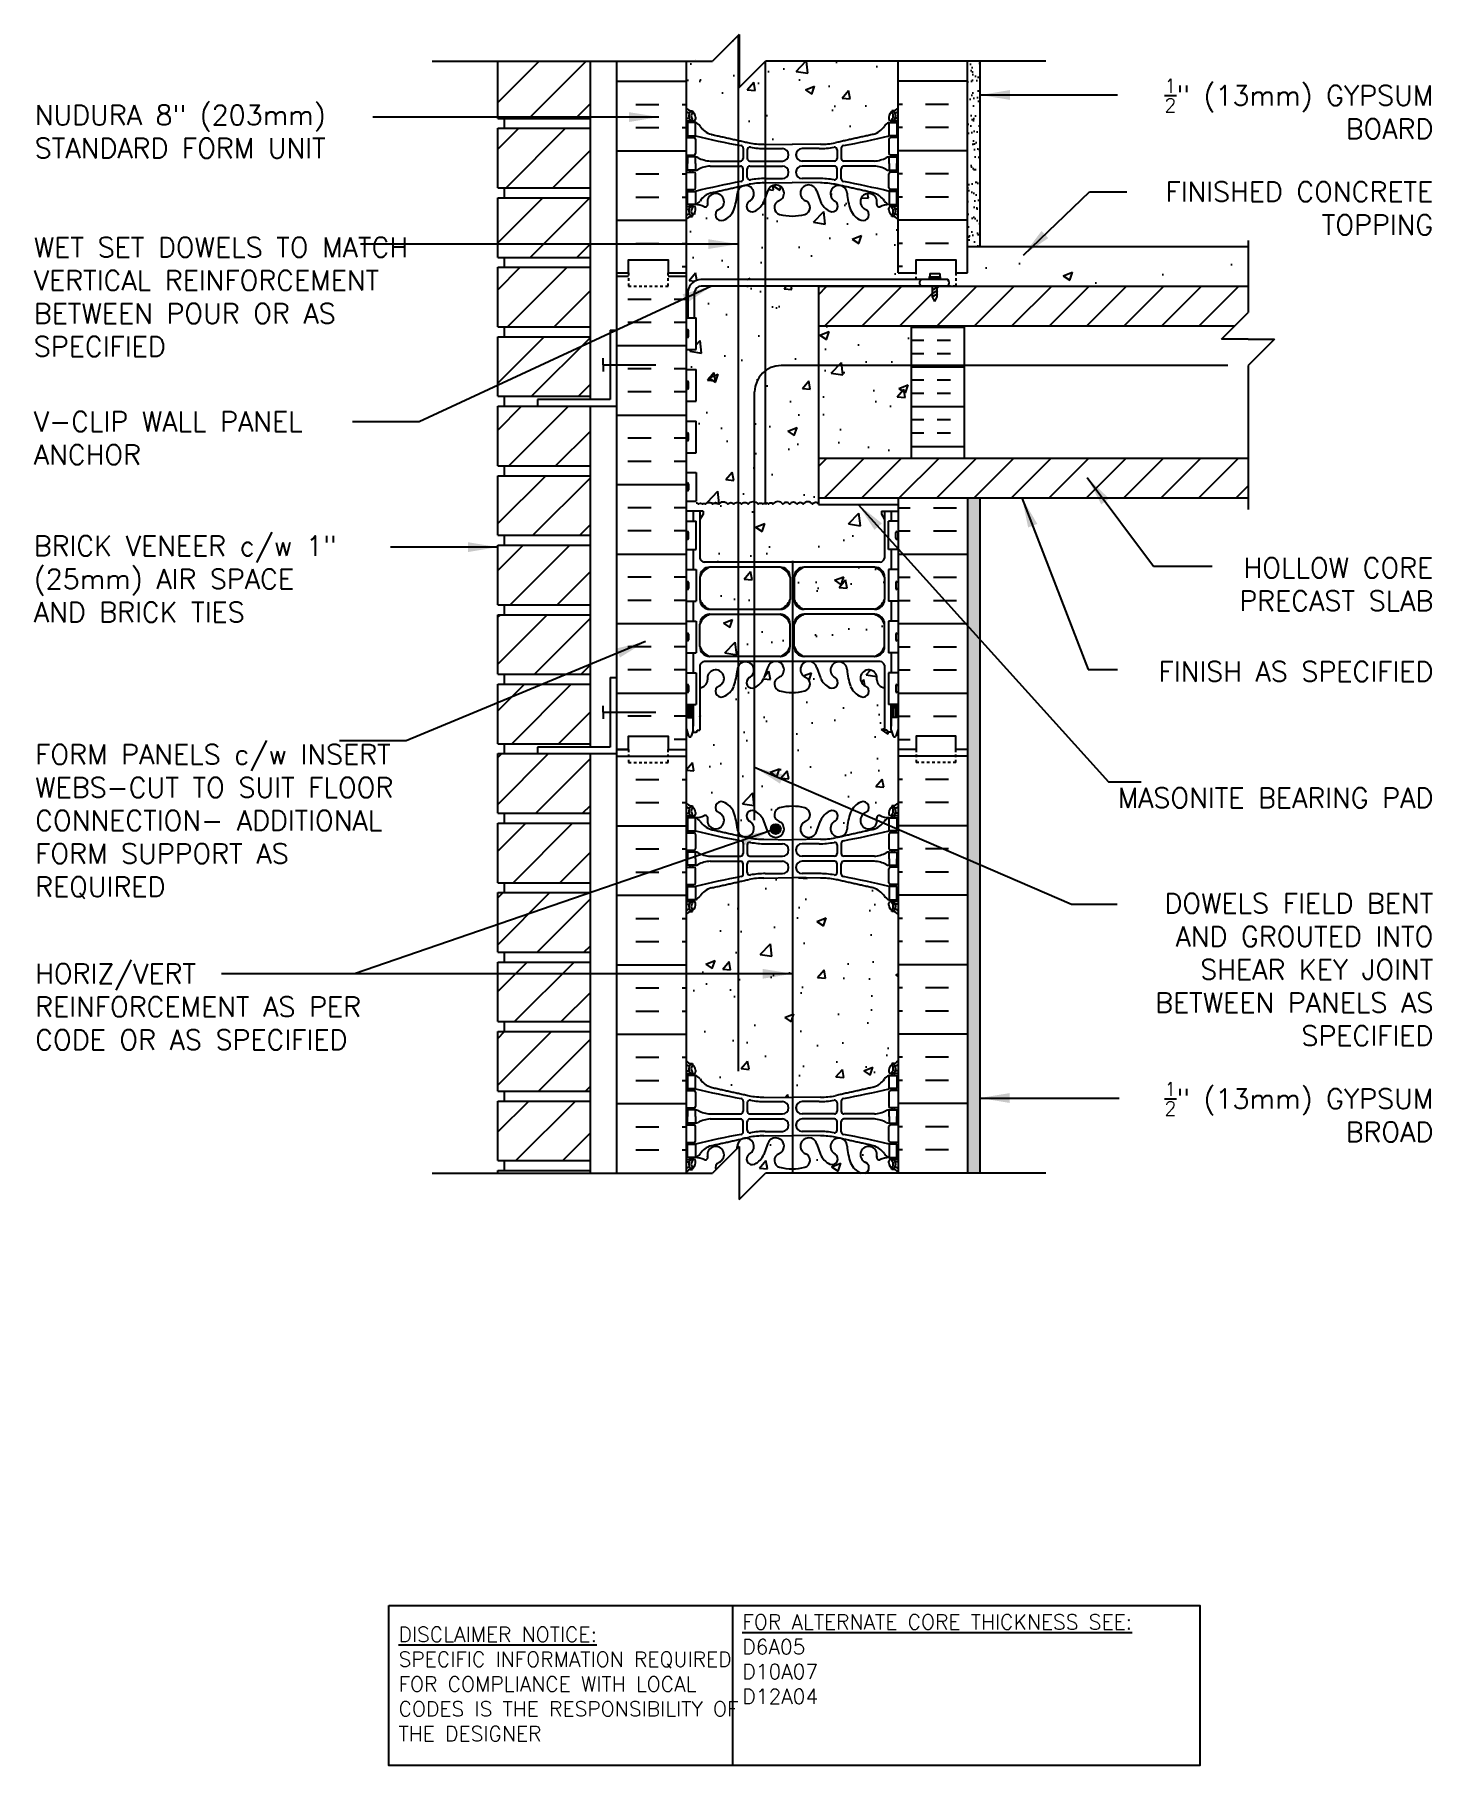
# Model space of a CAD drawing. Header units: inches. Extents: x 201.6 to 254.4, y 209 to 274.4.
import ezdxf

# ---------------------------------------------------------------- set-up
doc = ezdxf.new("R2010")
doc.units = ezdxf.units.IN
doc.header["$LTSCALE"] = 0.5
doc.header["$MEASUREMENT"] = 0
doc.linetypes.add('HIDDEN2', pattern=[0.1875, 0.125, -0.0625])
for name, color, linetype in [('HATCH', 12, 'Continuous'), ('line25', 2, 'Continuous'), ('LINE3', 3, 'Continuous'), ('LINE50', 5, 'Continuous'), ('LINE9', 9, 'Continuous'), ('TEXT', 4, 'Continuous'), ('Web_Edge', 9, 'Continuous')]:
    doc.layers.add(name, color=color, linetype=linetype)
doc.styles.add('DIM', font='romans.shx', dxfattribs={"width": 0.7})
doc.styles.add('ROMANS', font='romans.shx', dxfattribs={"height": 0.75})
doc.styles.get("Standard").update_dxf_attribs({"font": 'romans.shx', "height": 0.75})
doc.dimstyles.new('ext_12', dxfattribs={"dimscale": 12, "dimtxt": 0.09375, "dimasz": 0.09375, "dimexe": 0.09375, "dimexo": 0.0625, "dimgap": 0.0625, "dimtad": 1, "dimdec": 1, "dimzin": 3, "dimdsep": 46, "dimlunit": 4, "dimtxsty": 'DIM', "dimcen": 0.09, "dimdle": 0.09375, "dimclrt": 4, "dimadec": 0, "dimazin": 0, "dimtfac": 1, "dimtdec": 1, "dimtmove": 2, "dimatfit": 3, "dimfxl": 1, "dimfrac": 2, "dimtolj": 1, "dimtzin": 0, "dimarcsym": 0})

msp = doc.modelspace()

# ---------------------------------------------------------------- texts
at = {"layer": 'TEXT', "char_height": 0.75, "style": 'ROMANS'}
for s, insert, width, attachment_point in [('\\A1;{\\H0.7x;\\S1/2;}" (13mm) GYPSUM BOARD', (254.433, 271.612), 12.99266, 6), ('NUDURA 8" (203mm) STANDARD FORM UNIT', (201.586, 270.75), 14.76095, 4), ('\\A1;FINISHED CONCRETE TOPPING', (254.433, 267.857), 12.99266, 6), ('WET SET DOWELS TO MATCH VERTICAL REINFORCEMENT BETWEEN POUR OR AS SPECIFIED', (201.55, 264.505), 16.13044, 4), ('V-CLIP WALL PANEL ANCHOR', (201.55, 259.171), 12.01477, 4), ('BRICK VENEER c/w 1" (25mm) AIR SPACE AND BRICK TIES', (201.55, 253.848), 12.95276, 4), ('\\A1;HOLLOW CORE PRECAST SLAB', (254.433, 253.648), 10.94608, 6), ('\\A1;FINISH AS SPECIFIED', (254.433, 250.354), 12.81536, 6), ('FORM PANELS c/w INSERT WEBS-CUT TO SUIT FLOOR CONNECTION- ADDITIONAL FORM SUPPORT AS REQUIRED', (201.602, 244.687), 14.96296, 4), ('MASONITE BEARING PAD', (254.433, 245.58), 12.4225, 6), ('DOWELS FIELD BENT AND GROUTED INTO SHEAR KEY JOINT BETWEEN PANELS AS SPECIFIED', (254.433, 239.094), 13.29403, 6), ('HORIZ/VERT REINFORCEMENT AS PER CODE OR AS SPECIFIED', (201.602, 237.69), 14.0618, 4), ('\\A1;{\\H0.7x;\\S1/2;}" (13mm) GYPSUM BROAD', (254.433, 233.713), 12.01157, 6)]:
    msp.add_mtext(s, dxfattribs=dict(at, insert=insert, width=width, attachment_point=attachment_point))
at = {"layer": 'TEXT', "char_height": 0.5625, "attachment_point": 4}
for s, insert, width in [('{\\LFOR ALTERNATE CORE THICKNESS SEE:\\P}D6A05\\PD10A07\\PD12A04', (228.325, 213.039), 23.33295), ('{\\LDISCLAIMER NOTICE:}\\PSPECIFIC INFORMATION REQUIRED FOR COMPLIANCE WITH LOCAL CODES IS THE RESPONSIBILITY OF THE DESIGNER', (215.333, 212.099), 14.00235)]:
    msp.add_mtext(s, dxfattribs=dict(at, insert=insert, width=width))

# ---------------------------------------------------------------- hatches: boundary and pattern name
at = {"layer": 'HATCH'}
h = msp.add_hatch(dxfattribs=at)
h.set_pattern_fill('AR-CONC', color=256, scale=0.5)
h.set_pattern_definition([(50, (0, 0), (3.5863, -0.31376), [0.375, -4.125]), (355, (0, 0), (-0.693757, 3.76096), [0.3, -3.3]), (100.4514, (0.299, -0.026), (2.892544, 3.4472), [0.3187, -3.50571]), (46.1842, (0, 1), (5.336207, -0.827596), [0.5625, -6.1875]), (96.6356, (0.4447, 0.931), (4.67331, 4.87059), [0.47805, -5.25857]), (351.1842, (0, 1), (4.67331, 4.87059), [0.45, -4.95]), (21, (0.5, 0.75), (2.984535, -2.013094), [0.375, -4.125]), (326, (0.5, 0.75), (1.216577, 3.62575), [0.3, -3.3]), (71.4514, (0.7487, 0.5822), (4.201112, 1.612656), [0.3187, -3.50571]), (37.5, (0, 0), (0.0607993, 1.6644693), [0, -3.26, 0, -3.35, 0, -3.3125]), (7.5, (0, 0), (1.315348, 1.9720586), [0, -1.91, 0, -3.185, 0, -1.2625]), (327.5, (-1.115, 0), (2.669112, -0.1127744), [0, -1.25, 0, -3.9, 0, -5.175]), (317.5, (-1.615, 0), (2.915931, 0.500525), [0, -1.625, 0, -2.59, 0, -3.675])])
edge = h.paths.add_edge_path()
edge.add_line((234.21, 273.415), (229.2, 273.415))
edge.add_line((229.2, 273.415), (228.2, 272.415))
edge.add_line((228.2, 272.415), (228.2, 274.415))
edge.add_line((228.2, 274.415), (227.2, 273.415))
edge.add_line((227.2, 273.415), (226.21, 273.415))
edge.add_line((226.21, 273.415), (226.21, 271.639))
edge.add_arc((226.556, 272), 0.5, 226.21089, 246.42182)
edge.add_line((226.356, 271.541), (226.446, 271.541))
edge.add_line((226.446, 271.541), (226.446, 271.5))
edge.add_arc((226.306, 271.293), 0.25, 0, 55.9442, ccw=False)
edge.add_line((226.556, 271.293), (226.556, 271.225))
edge.add_arc((226.493, 271.225), 0.0625, -90, 0, ccw=False)
edge.add_line((226.493, 271.163), (226.446, 271.163))
edge.add_line((226.446, 271.163), (226.446, 271.093))
edge.add_line((226.446, 271.093), (226.551, 271.093))
edge.add_arc((226.429, 270.75), 0.364, 34.97751, 70.33874, ccw=False)
edge.add_arc((227.352, 271.361), 0.743, 212.79192, 253.81071)
edge.add_spline(control_points=[(227.144, 270.647), (228.582, 270.327)], knot_values=[0, 0, 1, 1], degree=1, periodic=0)
edge.add_arc((229.138, 273.258), 2.984, 259.25462, 270.09947)
edge.add_line((229.143, 270.274), (230.21, 270.259))
edge.add_line((230.21, 270.259), (231.277, 270.274))
edge.add_arc((231.282, 273.258), 2.984, 269.90053, 280.74538)
edge.add_spline(control_points=[(231.838, 270.327), (233.276, 270.647)], knot_values=[0, 0, 1, 1], degree=1, periodic=0)
edge.add_arc((233.068, 271.361), 0.743, 286.18929, 327.20808)
edge.add_arc((233.991, 270.75), 0.364, 109.66126, 145.02249, ccw=False)
edge.add_line((233.869, 271.093), (233.974, 271.093))
edge.add_line((233.974, 271.093), (233.974, 271.163))
edge.add_line((233.974, 271.163), (233.926, 271.163))
edge.add_arc((233.926, 271.225), 0.0625, 180, 270, ccw=False)
edge.add_line((233.864, 271.225), (233.864, 271.293))
edge.add_arc((234.114, 271.293), 0.25, 124.0558, 180, ccw=False)
edge.add_line((233.974, 271.5), (233.974, 271.541))
edge.add_line((233.974, 271.541), (234.064, 271.541))
edge.add_arc((233.864, 272), 0.5, 293.57818, 313.78911)
edge.add_line((234.21, 271.639), (234.21, 273.415))
h.paths.add_polyline_path([(234.21, 267.446, 0.088416), (234.064, 267.544), (233.974, 267.544), (233.974, 267.585, -0.249069), (233.864, 267.793), (233.864, 267.86, -0.414214), (233.926, 267.923), (233.974, 267.923), (233.974, 267.993), (233.869, 267.993, 0.085348), (233.54, 267.917, -0.669601), (233.407, 268.037, 2.087231), (232.973, 267.813, -1), (232.81, 267.404, -0.21345), (232.417, 267.793, -0.068226), (232.282, 268.421, 1.753171), (231.831, 268.124, -0.940793), (231.627, 267.741, -0.173075), (231.281, 268.108), (231.139, 268.495, 1.612474), (230.707, 268.135, -0.734872), (230.684, 267.624, -0.068475), (230.21, 267.562, -0.068475), (229.736, 267.624, -0.734872), (229.713, 268.135, 1.612474), (229.281, 268.495), (229.139, 268.108, -0.173075), (228.793, 267.741, -0.940793), (228.589, 268.124, 1.753171), (228.138, 268.421, -0.068226), (228.002, 267.793, -0.21345), (227.61, 267.404, -1), (227.447, 267.813, 2.087231), (227.013, 268.037, -0.669601), (226.88, 267.917, 0.085348), (226.551, 267.993), (226.446, 267.993), (226.446, 267.923), (226.493, 267.923, -0.414214), (226.556, 267.86), (226.556, 267.793, -0.249069), (226.446, 267.585), (226.446, 267.544), (226.356, 267.544, 0.088416), (226.21, 267.446), (226.21, 265.412), (226.21, 263.717), (226.271, 263.717), (226.271, 264.719, -0.379483), (226.763, 265.162), (234.897, 265.162), (234.897, 265.412), (234.21, 265.412)])
h.paths.add_polyline_path([(231.203, 264.912), (226.764, 264.912, 0.366745), (226.521, 264.701), (226.521, 263.717), (226.575, 263.717), (226.575, 262.517), (226.21, 262.517), (226.21, 261.767), (226.575, 261.767), (226.575, 260.567), (226.21, 260.567), (226.21, 259.817), (226.575, 259.817), (226.575, 258.617), (226.21, 258.617), (226.21, 257.867), (226.575, 257.867), (226.575, 256.787), (226.21, 256.787), (226.21, 256.412), (226.84, 256.412), (226.84, 256.3), (226.72, 256.1), (226.72, 254.631, 0.268156), (226.881, 254.483), (233.539, 254.483, 0.268138), (233.7, 254.631), (233.7, 256.1), (233.58, 256.3), (233.58, 256.412), (234.21, 256.412), (234.21, 256.662), (231.203, 256.662), (231.203, 256.912), (231.203, 261.912)])
h.paths.add_polyline_path([(234.703, 263.412), (231.203, 263.412), (231.203, 261.912), (231.203, 258.412), (234.703, 258.412)])
h.paths.add_polyline_path([(230.134, 253.079), (230.134, 253.92, 0.225652), (229.759, 254.295), (227.095, 254.295, 0.225652), (226.72, 253.92), (226.72, 253.079, 0.225652), (227.095, 252.704), (229.759, 252.704, 0.225652)])
h.paths.add_polyline_path([(230.134, 252.139, 0.225652), (229.759, 252.514), (227.095, 252.514, 0.225652), (226.72, 252.139), (226.72, 251.298, 0.225652), (227.095, 250.923), (229.759, 250.923, 0.225652), (230.134, 251.298)])
h.paths.add_polyline_path([(233.7, 252.139, 0.225652), (233.325, 252.514), (230.661, 252.514, 0.225652), (230.286, 252.139), (230.286, 251.298, 0.225652), (230.661, 250.923), (233.325, 250.923, 0.225652), (233.7, 251.298)])
h.paths.add_polyline_path([(233.7, 253.92, 0.225652), (233.325, 254.295), (230.661, 254.295, 0.225652), (230.286, 253.92), (230.286, 253.079, 0.225652), (230.661, 252.704), (233.325, 252.704, 0.225652), (233.7, 253.079)])
h.paths.add_polyline_path([(233.7, 249.742, -0.380392), (233.407, 250.037, 2.087231), (232.973, 249.813, -1), (232.81, 249.404, -0.21345), (232.417, 249.793, -0.068226), (232.282, 250.421, 1.753171), (231.831, 250.124, -0.940793), (231.627, 249.741, -0.173075), (231.281, 250.108), (231.139, 250.495, 1.612474), (230.707, 250.135, -0.734872), (230.684, 249.624, -0.068475), (230.21, 249.562, -0.068475), (229.736, 249.624, -0.734872), (229.713, 250.135, 1.612474), (229.281, 250.495), (229.139, 250.108, -0.173075), (228.793, 249.741, -0.940793), (228.589, 250.124, 1.753171), (228.138, 250.421, -0.068226), (228.002, 249.793, -0.21345), (227.61, 249.404, -1), (227.447, 249.813, 2.087231), (227.013, 250.037, -0.380397), (226.72, 249.742), (226.72, 248.141), (226.62, 248.141), (226.62, 248.111, -0.414214), (226.57, 248.061), (226.444, 248.061), (226.395, 247.911, -0.6), (226.295, 247.911), (226.21, 248.171), (226.21, 247.412), (226.21, 245.378, 0.088416), (226.356, 245.28), (226.446, 245.28), (226.446, 245.239, -0.249069), (226.556, 245.031), (226.556, 244.964, -0.414214), (226.493, 244.901), (226.446, 244.901), (226.446, 244.831), (226.551, 244.831, 0.085348), (226.88, 244.907, -0.669601), (227.013, 244.787, 2.087231), (227.447, 245.011, -1), (227.61, 245.42, -0.21345), (228.002, 245.031, -0.068226), (228.138, 244.403, 1.753171), (228.589, 244.7, -0.940793), (228.793, 245.083, -0.173075), (229.139, 244.716), (229.281, 244.329, 1.612474), (229.713, 244.689, -0.734872), (229.736, 245.2, -0.068475), (230.21, 245.262, -0.068475), (230.684, 245.2, -0.734872), (230.707, 244.689, 1.612474), (231.139, 244.329), (231.281, 244.716, -0.173075), (231.627, 245.083, -0.940793), (231.831, 244.7, 1.753171), (232.282, 244.403, -0.068226), (232.417, 245.031, -0.21345), (232.81, 245.42, -1), (232.973, 245.011, 2.087231), (233.407, 244.787, -0.669601), (233.54, 244.907, 0.085348), (233.869, 244.831), (233.974, 244.831), (233.974, 244.901), (233.926, 244.901, -0.414214), (233.864, 244.964), (233.864, 245.031, -0.249069), (233.974, 245.239), (233.974, 245.28), (234.064, 245.28, 0.088416), (234.21, 245.378), (234.21, 248.171), (234.125, 247.911, -0.6), (234.025, 247.911), (233.976, 248.061), (233.85, 248.061, -0.414214), (233.8, 248.111), (233.8, 248.141), (233.7, 248.141)])
edge = h.paths.add_edge_path()
edge.add_line((233.864, 241.531), (233.864, 241.599))
edge.add_arc((233.926, 241.599), 0.0625, 90, 180, ccw=False)
edge.add_line((233.926, 241.661), (233.974, 241.661))
edge.add_line((233.974, 241.661), (233.974, 241.731))
edge.add_line((233.974, 241.731), (233.869, 241.731))
edge.add_arc((233.991, 242.074), 0.364, 214.97751, 250.33874, ccw=False)
edge.add_arc((233.068, 241.463), 0.743, 32.79192, 73.81071)
edge.add_spline(control_points=[(233.276, 242.177), (231.838, 242.497)], knot_values=[0, 0, 1, 1], degree=1, periodic=0)
edge.add_arc((231.282, 239.566), 2.984, 79.25462, 90.09947)
edge.add_line((231.277, 242.55), (230.21, 242.565))
edge.add_line((230.21, 242.565), (229.143, 242.55))
edge.add_arc((229.138, 239.566), 2.984, 89.90053, 100.74538)
edge.add_spline(control_points=[(228.582, 242.497), (227.144, 242.177)], knot_values=[0, 0, 1, 1], degree=1, periodic=0)
edge.add_arc((227.352, 241.463), 0.743, 106.18929, 147.20808)
edge.add_arc((226.429, 242.074), 0.364, 289.66126, 325.02249, ccw=False)
edge.add_line((226.551, 241.731), (226.446, 241.731))
edge.add_line((226.446, 241.731), (226.446, 241.661))
edge.add_line((226.446, 241.661), (226.493, 241.661))
edge.add_arc((226.493, 241.599), 0.0625, 0, 90, ccw=False)
edge.add_line((226.556, 241.599), (226.556, 241.531))
edge.add_arc((226.306, 241.531), 0.25, 304.0558, 360, ccw=False)
edge.add_line((226.446, 241.324), (226.446, 241.283))
edge.add_line((226.446, 241.283), (226.356, 241.283))
edge.add_arc((226.556, 240.824), 0.5, 113.57818, 133.78911)
edge.add_line((226.21, 241.185), (226.21, 235.639))
edge.add_arc((226.556, 236), 0.5, 226.21089, 246.42182)
edge.add_line((226.356, 235.541), (226.446, 235.541))
edge.add_line((226.446, 235.541), (226.446, 235.5))
edge.add_arc((226.306, 235.293), 0.25, 0, 55.9442, ccw=False)
edge.add_line((226.556, 235.293), (226.556, 235.225))
edge.add_arc((226.493, 235.225), 0.0625, -90, 0, ccw=False)
edge.add_line((226.493, 235.163), (226.446, 235.163))
edge.add_line((226.446, 235.163), (226.446, 235.093))
edge.add_line((226.446, 235.093), (226.551, 235.093))
edge.add_arc((226.429, 234.75), 0.364, 34.97751, 70.33874, ccw=False)
edge.add_arc((227.352, 235.361), 0.743, 212.79192, 253.81071)
edge.add_spline(control_points=[(227.144, 234.647), (228.582, 234.327)], knot_values=[0, 0, 1, 1], degree=1, periodic=0)
edge.add_arc((229.138, 237.258), 2.984, 259.25462, 270.09947)
edge.add_line((229.143, 234.274), (230.21, 234.259))
edge.add_line((230.21, 234.259), (231.277, 234.274))
edge.add_arc((231.282, 237.258), 2.984, 269.90053, 280.74538)
edge.add_spline(control_points=[(231.838, 234.327), (233.276, 234.647)], knot_values=[0, 0, 1, 1], degree=1, periodic=0)
edge.add_arc((233.068, 235.361), 0.743, 286.18929, 327.20808)
edge.add_arc((233.991, 234.75), 0.364, 109.66126, 145.02249, ccw=False)
edge.add_line((233.869, 235.093), (233.974, 235.093))
edge.add_line((233.974, 235.093), (233.974, 235.163))
edge.add_line((233.974, 235.163), (233.926, 235.163))
edge.add_arc((233.926, 235.225), 0.0625, 180, 270, ccw=False)
edge.add_line((233.864, 235.225), (233.864, 235.293))
edge.add_arc((234.114, 235.293), 0.25, 124.0558, 180, ccw=False)
edge.add_line((233.974, 235.5), (233.974, 235.541))
edge.add_line((233.974, 235.541), (234.064, 235.541))
edge.add_arc((233.864, 236), 0.5, 293.57818, 313.78911)
edge.add_line((234.21, 235.639), (234.21, 241.185))
edge.add_arc((233.864, 240.824), 0.5, 46.21089, 66.42182)
edge.add_line((234.064, 241.283), (233.974, 241.283))
edge.add_line((233.974, 241.283), (233.974, 241.324))
edge.add_arc((234.114, 241.531), 0.25, 180, 235.9442, ccw=False)
h.paths.add_polyline_path([(231.281, 232.108), (231.139, 232.495, 1.612474), (230.707, 232.135, -0.734872), (230.684, 231.624, -0.068475), (230.21, 231.562, -0.068475), (229.736, 231.624, -0.734872), (229.713, 232.135, 1.612474), (229.281, 232.495), (229.139, 232.108, -0.173075), (228.793, 231.741, -0.940793), (228.589, 232.124, 1.702394), (228.139, 232.437, -0.011081), (228.13, 232.333), (228.2, 232.402), (228.2, 230.402), (229.2, 231.402), (232.814, 231.402, -0.215112), (232.417, 231.793, -0.068226), (232.282, 232.421, 1.753171), (231.831, 232.124, -0.940793), (231.627, 231.741, -0.173075)])
h.paths.add_polyline_path([(233.864, 231.793), (233.864, 231.86, -0.414214), (233.926, 231.923), (233.974, 231.923), (233.974, 231.993), (233.869, 231.993, 0.085348), (233.54, 231.917, -0.669601), (233.407, 232.037, 2.087231), (232.973, 231.813, -0.68391), (232.969, 231.402), (234.21, 231.402), (234.21, 231.446, 0.088416), (234.064, 231.544), (233.974, 231.544), (233.974, 231.585, -0.249069)])
h.paths.add_polyline_path([(227.013, 232.037, -0.669601), (226.88, 231.917, 0.085348), (226.551, 231.993), (226.446, 231.993), (226.446, 231.923), (226.493, 231.923, -0.414214), (226.556, 231.86), (226.556, 231.793, -0.249069), (226.446, 231.585), (226.446, 231.544), (226.356, 231.544, 0.088416), (226.21, 231.446), (226.21, 231.402), (227.2, 231.402), (227.324, 231.527, -0.413539), (227.447, 231.813, 2.087231)])
h = msp.add_hatch(dxfattribs=at)
h.set_pattern_fill('ANSI31', color=256, scale=10, style=0)
h.set_pattern_definition([(45, (128.0318, 103.0136), (-0.8838835, 0.8838835), [])])
h.paths.add_polyline_path([(219.085, 271.25), (222.585, 271.25), (222.585, 273.415), (219.085, 273.415)])
h.paths.add_polyline_path([(222.585, 268.625), (222.585, 270.875), (219.085, 270.875), (219.085, 268.625)])
h.paths.add_polyline_path([(222.585, 268.25), (219.085, 268.25), (219.085, 266), (222.585, 266)])
h.paths.add_polyline_path([(222.585, 265.625), (219.085, 265.625), (219.085, 263.375), (222.585, 263.375)])
h.paths.add_polyline_path([(222.585, 263), (219.085, 263), (219.085, 260.75), (222.585, 260.75)])
h.paths.add_polyline_path([(222.585, 260.375), (220.585, 260.375), (219.085, 260.375), (219.085, 258.125), (222.585, 258.125)])
h.paths.add_polyline_path([(222.585, 255.5), (222.585, 257.75), (219.085, 257.75), (219.085, 255.5)])
h.paths.add_polyline_path([(219.085, 255.125), (219.085, 252.875), (222.585, 252.875), (222.585, 255.125)])
h.paths.add_polyline_path([(222.585, 250.25), (222.585, 252.5), (219.085, 252.5), (219.085, 250.25)])
h.paths.add_polyline_path([(222.585, 247.625), (222.585, 249.875), (219.085, 249.875), (219.085, 247.625)])
h.paths.add_polyline_path([(220.585, 247.25), (219.085, 247.25), (219.085, 245), (222.585, 245), (222.585, 247.25)])
h.paths.add_polyline_path([(222.585, 242.375), (222.585, 244.625), (219.085, 244.625), (219.085, 242.375)])
h.paths.add_polyline_path([(219.085, 242), (219.085, 239.75), (222.585, 239.75), (222.585, 242)])
h.paths.add_polyline_path([(219.085, 239.375), (219.085, 237.125), (222.585, 237.125), (222.585, 239.375)])
h.paths.add_polyline_path([(219.085, 236.75), (219.085, 234.5), (222.585, 234.5), (222.585, 236.75)])
h.paths.add_polyline_path([(219.085, 234.125), (219.085, 231.875), (222.585, 231.875), (222.585, 234.125)])
h = msp.add_hatch(dxfattribs=at)
h.set_pattern_fill('AR-SAND', color=256, scale=0.25, style=0)
h.set_pattern_definition([(37.5, (141.0853, 13.41062), (-0.01574834, 0.48170594), [0, -0.38, 0, -0.425, 0, -0.40625]), (7.5, (141.0853, 13.4106), (0.4424442, 0.7055365), [0, -0.205, 0, -0.3425, 0, -0.13125]), (327.5, (140.7778, 13.41062), (0.77853547, 0.00141476), [0, -0.125, 0, -0.45, 0, -0.5875]), (317.5, (140.7778, 13.4106), (0.7515317, 0.2194189), [0, -0.0625, 0, -0.295, 0, -0.3375])])
h.paths.add_polyline_path([(236.834, 266.412), (237.314, 266.412), (237.314, 273.415), (236.829, 273.415)])
h = msp.add_hatch(dxfattribs=at)
h.set_pattern_fill('AR-CONC', color=256, scale=0.5, style=0)
h.set_pattern_definition([(50, (141.0785, 24.4367), (3.5863, -0.31376), [0.375, -4.125]), (355, (141.0785, 24.4367), (-0.693757, 3.76096), [0.3, -3.3]), (100.4514, (141.3774, 24.4105), (2.892547, 3.447198), [0.3187, -3.50571]), (46.1842, (141.0785, 25.4367), (5.336205, -0.827595), [0.5625, -6.1875]), (96.6356, (141.523, 25.3677), (4.67331, 4.87059), [0.47805, -5.25856]), (351.1842, (141.0785, 25.4367), (4.67331, 4.87059), [0.45, -4.95]), (21, (141.5785, 25.1867), (2.984535, -2.013094), [0.375, -4.125]), (326, (141.5785, 25.1867), (1.216577, 3.62575), [0.3, -3.3]), (71.4514, (141.8272, 25.019), (4.201113, 1.612652), [0.3187, -3.50571]), (37.5, (141.0785, 24.4367), (0.060799, 1.664469), [0, -3.26, 0, -3.35, 0, -3.3125]), (7.5, (141.0785, 24.4367), (1.315348, 1.972059), [0, -1.91, 0, -3.185, 0, -1.2625]), (327.5, (139.9635, 24.4367), (2.669112, -0.1127744), [0, -1.25, 0, -3.9, 0, -5.175]), (317.5, (139.4635, 24.4367), (2.91593, 0.500525), [0, -1.625, 0, -2.59, 0, -3.675])])
h.paths.add_polyline_path([(247.438, 264.912), (247.438, 265.912), (236.828, 265.912), (236.828, 264.912)])
h = msp.add_hatch(dxfattribs=at)
h.set_pattern_fill('INSUL', color=256, scale=7, angle=180, style=0)
h.set_pattern_definition([(180, (233.627, 246.912), (-3e-16, -2.625), []), (180, (233.627, 246.037), (-3e-16, -2.625), [0.875, -0.875]), (180, (233.627, 245.162), (-3e-16, -2.625), [0.875, -0.875])])
h.paths.add_polyline_path([(223.585, 247.412), (224.022, 247.412), (224.022, 247.912), (225.522, 247.912), (225.522, 247.412), (226.21, 247.412), (226.21, 265.412), (225.96, 265.412), (225.522, 265.412), (225.522, 264.912), (224.022, 264.912), (224.022, 265.412), (223.585, 265.412)])
h = msp.add_hatch(dxfattribs=at)
h.set_pattern_fill('ANSI31', color=256, scale=8, style=0)
h.set_pattern_definition([(45, (141.1862, 103.8581), (-0.707107, 0.707107), [])])
edge = h.paths.add_edge_path()
edge.add_line((246.938, 263.412), (247.438, 263.912))
edge.add_line((247.438, 263.912), (247.438, 264.912))
edge.add_line((247.438, 264.912), (236.07, 264.912))
edge.add_arc((235.918, 265.018), 0.186, 318.18045, 325.08167, ccw=False)
edge.add_line((236.056, 264.894), (235.694, 264.912))
edge.add_line((235.694, 264.912), (235.694, 264.871))
edge.add_line((235.694, 264.871), (235.694, 264.514))
edge.add_line((235.694, 264.514), (235.6, 264.327))
edge.add_line((235.6, 264.327), (235.507, 264.514))
edge.add_line((235.507, 264.514), (235.507, 264.912))
edge.add_line((235.507, 264.912), (235.104, 264.894))
edge.add_arc((235.102, 265.019), 0.125, 269.39473, 270.60527, ccw=False)
edge.add_line((235.101, 264.894), (231.203, 264.894))
edge.add_line((231.203, 264.894), (231.203, 263.412))
edge.add_line((231.203, 263.412), (246.938, 263.412))
h = msp.add_hatch(dxfattribs=at)
h.set_pattern_fill('INSUL', color=256, scale=4, angle=180, style=0)
h.set_pattern_definition([(180, (141.1862, 105.8581), (-2e-16, -1.5), []), (180, (141.1862, 105.3581), (-2e-16, -1.5), [0.5, -0.5]), (180, (141.1862, 104.8581), (-2e-16, -1.5), [0.5, -0.5])])
h.paths.add_polyline_path([(236.703, 263.032), (234.703, 263.032), (234.703, 258.412), (236.703, 258.412)])
h.paths.add_polyline_path([(236.703, 263.412), (234.703, 263.412), (234.703, 263.032), (236.703, 263.032)])
h = msp.add_hatch(dxfattribs=at)
h.set_pattern_fill('ANSI31', color=256, scale=8, style=0)
h.set_pattern_definition([(45, (141.1862, 105.8581), (-0.707107, 0.707107), [])])
h.paths.add_polyline_path([(247.438, 258.412), (231.203, 258.412), (231.203, 256.912), (247.438, 256.912)])
h = msp.add_hatch(dxfattribs=at)
h.set_pattern_fill('INSUL', color=256, scale=7, angle=180, style=0)
h.set_pattern_definition([(7e-15, (226.793, 246.912), (3e-16, -2.625), []), (7e-15, (226.793, 246.037), (3e-16, -2.625), [0.875, -0.875]), (7e-15, (226.793, 245.162), (3e-16, -2.625), [0.875, -0.875])])
h.paths.add_polyline_path([(236.835, 256.912), (234.21, 256.912), (234.21, 247.412), (234.897, 247.412), (234.897, 247.912), (236.397, 247.912), (236.397, 247.412), (236.835, 247.412)])
h = msp.add_hatch(dxfattribs=at)
h.set_pattern_fill('AR-SAND', color=256, scale=0.25, style=0)
h.set_pattern_definition([(37.5, (236.83498, 231.4025), (-0.0157483, 0.481706), [0, -0.38, 0, -0.425, 0, -0.40625]), (7.5, (236.835, 231.4025), (0.442444, 0.705537), [0, -0.205, 0, -0.3425, 0, -0.13125]), (327.5, (236.52748, 231.4025), (0.7785355, 0.001415), [0, -0.125, 0, -0.45, 0, -0.5875]), (317.5, (236.5275, 231.4025), (0.751532, 0.219419), [0, -0.0625, 0, -0.295, 0, -0.3375])])
h.paths.add_polyline_path([(237.314, 256.912), (236.835, 256.912), (236.835, 231.402), (237.314, 231.402)])
at = {"layer": 'LINE3'}
msp.add_hatch(color=256, dxfattribs=at).paths.add_polyline_path([(229.399, 244.402, 1), (229.774, 244.402, 1)])

# ---------------------------------------------------------------- linework, layer by layer
at = {"layer": 'HATCH'}
for p, q in [((226.554, 273.472), (226.554, 273.472)), ((223.585, 272.652), (226.21, 272.652)), ((236.835, 272.652), (234.21, 272.652)), ((224.298, 271.777), (225.173, 271.777)), ((226.048, 271.777), (226.21, 271.777)), ((234.372, 271.777), (234.21, 271.777)), ((236.122, 271.777), (235.247, 271.777)), ((224.298, 270.902), (225.173, 270.902)), ((226.048, 270.902), (226.21, 270.902)), ((234.372, 270.902), (234.21, 270.902)), ((236.122, 270.902), (235.247, 270.902)), ((223.585, 270.027), (226.21, 270.027)), ((236.835, 270.027), (234.21, 270.027)), ((224.298, 269.152), (225.173, 269.152)), ((226.048, 269.152), (226.21, 269.152)), ((234.372, 269.152), (234.21, 269.152)), ((236.122, 269.152), (235.247, 269.152)), ((224.298, 268.277), (225.173, 268.277)), ((226.048, 268.277), (226.21, 268.277)), ((234.372, 268.277), (234.21, 268.277)), ((236.122, 268.277), (235.247, 268.277)), ((223.585, 267.402), (226.21, 267.402)), ((236.835, 267.402), (234.21, 267.402)), ((224.298, 266.527), (225.173, 266.527)), ((226.048, 266.527), (226.21, 266.527)), ((234.372, 266.527), (234.21, 266.527)), ((236.122, 266.527), (235.247, 266.527)), ((226.048, 265.652), (226.21, 265.652)), ((234.372, 265.652), (234.21, 265.652)), ((223.585, 247.152), (226.21, 247.152)), ((236.835, 247.152), (234.21, 247.152)), ((224.298, 246.277), (225.173, 246.277)), ((226.048, 246.277), (226.21, 246.277)), ((234.372, 246.277), (234.21, 246.277)), ((236.122, 246.277), (235.247, 246.277)), ((224.298, 245.402), (225.173, 245.402)), ((226.048, 245.402), (226.21, 245.402)), ((234.372, 245.402), (234.21, 245.402)), ((236.122, 245.402), (235.247, 245.402)), ((223.585, 244.527), (226.21, 244.527)), ((236.835, 244.527), (234.21, 244.527)), ((224.298, 243.652), (225.173, 243.652)), ((226.048, 243.652), (226.21, 243.652)), ((234.372, 243.652), (234.21, 243.652)), ((236.122, 243.652), (235.247, 243.652)), ((224.298, 242.777), (225.173, 242.777)), ((226.048, 242.777), (226.21, 242.777)), ((234.372, 242.777), (234.21, 242.777)), ((236.122, 242.777), (235.247, 242.777)), ((223.585, 241.902), (226.21, 241.902)), ((236.835, 241.902), (234.21, 241.902)), ((224.298, 241.027), (225.173, 241.027)), ((226.048, 241.027), (226.21, 241.027)), ((234.372, 241.027), (234.21, 241.027)), ((236.122, 241.027), (235.247, 241.027)), ((224.298, 240.152), (225.173, 240.152)), ((226.048, 240.152), (226.21, 240.152)), ((234.372, 240.152), (234.21, 240.152)), ((236.122, 240.152), (235.247, 240.152)), ((223.585, 239.277), (226.21, 239.277)), ((236.835, 239.277), (234.21, 239.277)), ((224.298, 238.402), (225.173, 238.402)), ((226.048, 238.402), (226.21, 238.402)), ((234.372, 238.402), (234.21, 238.402)), ((236.122, 238.402), (235.247, 238.402)), ((224.298, 237.527), (225.173, 237.527)), ((226.048, 237.527), (226.21, 237.527)), ((234.372, 237.527), (234.21, 237.527)), ((236.122, 237.527), (235.247, 237.527)), ((223.585, 236.652), (226.21, 236.652)), ((236.835, 236.652), (234.21, 236.652)), ((224.298, 235.777), (225.173, 235.777)), ((226.048, 235.777), (226.21, 235.777)), ((234.372, 235.777), (234.21, 235.777)), ((236.122, 235.777), (235.247, 235.777)), ((224.298, 234.902), (225.173, 234.902)), ((226.048, 234.902), (226.21, 234.902)), ((234.372, 234.902), (234.21, 234.902)), ((236.122, 234.902), (235.247, 234.902)), ((223.585, 234.027), (226.21, 234.027)), ((236.835, 234.027), (234.21, 234.027)), ((224.298, 233.152), (225.173, 233.152)), ((226.048, 233.152), (226.21, 233.152)), ((234.372, 233.152), (234.21, 233.152)), ((236.122, 233.152), (235.247, 233.152)), ((224.298, 232.277), (225.173, 232.277)), ((226.048, 232.277), (226.21, 232.277)), ((234.372, 232.277), (234.21, 232.277)), ((236.122, 232.277), (235.247, 232.277))]:
    msp.add_line(p, q, dxfattribs=at)
for points in [[(226.575, 256.728, -0.211775), (226.665, 256.674, -0.520567), (226.821, 256.674, -0.520567), (226.939, 256.674, -0.520567), (227.198, 256.674, -0.520567), (227.433, 256.674, -0.520567), (227.777, 256.674, -0.520567), (228.005, 256.674, -0.520567), (228.295, 256.674, -0.520567), (228.546, 256.674, -0.520567), (228.922, 256.674, -0.520567), (229.094, 256.674, -0.77279), (229.203, 256.662)], [(231.203, 256.681, 0.500724), (230.973, 256.674, 0.520567), (230.628, 256.674, 0.520567), (230.401, 256.674, 0.520567), (230.111, 256.674, 0.520567), (229.86, 256.674, 0.520567), (229.484, 256.674, 0.520567), (229.312, 256.674, 0.77279), (229.203, 256.662)]]:
    msp.add_lwpolyline(points, format="xyb", dxfattribs=at)
at = {"layer": 'line25'}
for p, q in [((219.085, 271.25), (219.085, 273.415)), ((222.585, 260.625), (222.585, 273.415)), ((226.21, 265.412), (226.21, 273.415)), ((234.21, 265.412), (234.21, 273.415)), ((219.085, 271.25), (222.585, 271.25)), ((219.085, 270.875), (222.585, 270.875)), ((219.085, 268.625), (219.085, 270.875)), ((219.335, 270.875), (219.335, 271.25)), ((219.085, 268.625), (222.585, 268.625)), ((219.085, 268.25), (222.585, 268.25)), ((219.085, 266), (219.085, 268.25)), ((219.335, 268.25), (219.335, 268.625)), ((222.585, 260.625), (222.585, 267.5)), ((219.085, 266), (222.585, 266)), ((219.085, 263.375), (219.085, 265.625)), ((219.085, 265.625), (222.585, 265.625)), ((219.335, 265.625), (219.335, 266)), ((226.21, 247.412), (226.21, 265.412)), ((231.203, 264.912), (247.438, 264.912)), ((236.808, 264.912), (247.438, 264.912)), ((226.21, 263.717), (226.575, 263.717)), ((226.575, 262.517), (226.575, 263.717)), ((219.085, 263.375), (222.585, 263.375)), ((219.085, 263), (222.585, 263)), ((219.085, 260.75), (219.085, 263)), ((219.335, 263), (219.335, 263.375)), ((226.21, 262.517), (226.575, 262.517)), ((226.21, 261.767), (226.575, 261.767)), ((226.575, 260.567), (226.575, 261.767)), ((219.085, 260.75), (222.585, 260.75)), ((219.085, 258.125), (219.085, 260.375)), ((219.085, 260.375), (222.585, 260.375)), ((219.335, 260.375), (219.335, 260.75)), ((222.585, 247.5), (222.585, 260.375)), ((226.21, 260.567), (226.575, 260.567)), ((226.21, 259.817), (226.575, 259.817)), ((226.575, 258.617), (226.575, 259.817)), ((226.21, 258.617), (226.575, 258.617)), ((219.085, 258.125), (222.585, 258.125)), ((219.085, 255.5), (219.085, 257.75)), ((219.085, 257.75), (222.585, 257.75)), ((219.335, 257.75), (219.335, 258.125)), ((226.21, 257.867), (226.575, 257.867)), ((226.575, 257.867), (226.575, 256.787)), ((226.21, 256.787), (226.575, 256.787)), ((231.203, 256.912), (231.203, 256.662)), ((231.203, 256.912), (247.438, 256.912)), ((231.203, 256.662), (234.21, 256.662)), ((234.21, 256.912), (234.21, 231.402)), ((236.808, 256.912), (247.438, 256.912)), ((226.21, 256.037), (226.575, 256.037)), ((226.575, 254.957), (226.575, 256.037)), ((234.21, 256.037), (233.845, 256.037)), ((233.845, 254.957), (233.845, 256.037)), ((219.085, 255.5), (222.585, 255.5)), ((219.085, 252.875), (219.085, 255.125)), ((219.085, 255.125), (222.585, 255.125)), ((219.335, 255.125), (219.335, 255.5)), ((226.21, 254.957), (226.575, 254.957)), ((234.21, 254.957), (233.845, 254.957)), ((226.21, 254.207), (226.575, 254.207)), ((226.575, 254.207), (226.575, 253.007)), ((234.21, 254.207), (233.845, 254.207)), ((233.845, 254.207), (233.845, 253.007)), ((219.085, 252.875), (222.585, 252.875)), ((219.085, 252.5), (222.585, 252.5)), ((219.085, 250.25), (219.085, 252.5)), ((219.335, 252.5), (219.335, 252.875)), ((226.21, 253.007), (226.575, 253.007)), ((234.21, 253.007), (233.845, 253.007)), ((226.21, 252.257), (226.575, 252.257)), ((226.575, 252.257), (226.575, 251.057)), ((234.21, 252.257), (233.845, 252.257)), ((233.845, 252.257), (233.845, 251.057)), ((226.21, 251.057), (226.575, 251.057)), ((234.21, 251.057), (233.845, 251.057)), ((219.085, 250.25), (222.585, 250.25)), ((219.085, 249.875), (222.585, 249.875)), ((219.085, 247.625), (219.085, 249.875)), ((219.335, 249.875), (219.335, 250.25)), ((226.21, 250.307), (226.575, 250.307)), ((226.575, 250.307), (226.575, 249.107)), ((234.21, 250.307), (233.845, 250.307)), ((233.845, 250.307), (233.845, 249.107)), ((226.21, 249.107), (226.575, 249.107)), ((234.21, 249.107), (233.845, 249.107)), ((219.085, 247.625), (222.585, 247.625)), ((219.085, 247.25), (222.585, 247.25)), ((219.085, 245), (219.085, 247.25)), ((219.335, 247.25), (219.335, 247.625)), ((222.585, 242), (222.585, 247.25)), ((226.21, 231.402), (226.21, 247.412)), ((219.085, 245), (222.585, 245)), ((219.085, 242.375), (219.085, 244.625)), ((219.085, 244.625), (222.585, 244.625)), ((219.335, 244.625), (219.335, 245)), ((219.085, 242.375), (222.585, 242.375)), ((219.085, 242), (222.585, 242)), ((219.085, 239.75), (219.085, 242)), ((219.335, 242), (219.335, 242.375)), ((222.585, 231.415), (222.585, 242)), ((219.085, 239.75), (222.585, 239.75)), ((219.085, 239.375), (222.585, 239.375)), ((219.085, 237.125), (219.085, 239.375)), ((219.335, 239.375), (219.335, 239.75)), ((219.085, 237.125), (222.585, 237.125)), ((219.085, 236.75), (222.585, 236.75)), ((219.085, 234.5), (219.085, 236.75)), ((219.335, 236.75), (219.335, 237.125)), ((219.085, 234.5), (222.585, 234.5)), ((219.085, 234.125), (222.585, 234.125)), ((219.085, 231.875), (219.085, 234.125)), ((219.335, 234.125), (219.335, 234.5)), ((219.085, 231.875), (222.585, 231.875)), ((219.085, 231.415), (219.085, 231.5)), ((219.085, 231.5), (222.585, 231.5)), ((219.335, 231.5), (219.335, 231.875))]:
    msp.add_line(p, q, dxfattribs=at)
msp.add_lwpolyline([(231.203, 264.912), (231.203, 261.912), (231.203, 256.912)], dxfattribs=at)
at = {"layer": 'LINE3'}
for p, q in [((228.166, 274.381), (228.166, 235.249)), ((229.189, 273.415), (229.189, 256.691)), ((246.667, 261.914), (229.789, 261.914)), ((228.789, 244.734), (228.789, 260.914)), ((230.221, 254.535), (230.222, 231.415))]:
    msp.add_line(p, q, dxfattribs=at)
msp.add_circle((229.586, 244.402), 0.188, dxfattribs=at)
msp.add_arc((229.789, 260.914), 1, 90, 180, dxfattribs=at)
at = {"layer": 'LINE50'}
for p, q in [((223.585, 265.412), (223.585, 273.415)), ((236.835, 265.412), (236.835, 273.415)), ((235.627, 265.412), (235.627, 265.412)), ((236.835, 256.912), (236.835, 231.402)), ((223.585, 231.402), (223.585, 247.412))]:
    msp.add_line(p, q, dxfattribs=at)
for points in [[(224.022, 247.412), (223.585, 247.412), (223.585, 265.412), (224.022, 265.412), (224.022, 265.912), (225.522, 265.912), (225.522, 265.412), (225.96, 265.412), (226.21, 265.412)], [(223.585, 265.412), (224.022, 265.412), (224.022, 265.912), (225.522, 265.912), (225.522, 265.412), (226.21, 265.412)], [(234.21, 265.412), (234.897, 265.412), (234.897, 265.912), (236.397, 265.912), (236.397, 265.412), (236.835, 265.412)], [(223.585, 247.412), (224.022, 247.412), (224.022, 247.912), (225.522, 247.912), (225.522, 247.412), (226.21, 247.412)], [(223.585, 247.412), (224.022, 247.412), (224.022, 247.912), (225.522, 247.912), (225.522, 247.412), (226.21, 247.412)], [(236.835, 247.412), (236.397, 247.412), (236.397, 247.912), (234.897, 247.912), (234.897, 247.412), (234.21, 247.412)]]:
    msp.add_lwpolyline(points, dxfattribs=at)
at = {"layer": 'LINE9'}
for p, q in [((228.2, 274.415), (227.2, 273.415)), ((228.2, 274.415), (228.2, 272.415)), ((216.604, 273.415), (227.2, 273.415)), ((228.2, 272.415), (229.2, 273.415)), ((239.795, 273.415), (229.2, 273.415)), ((237.314, 266.412), (237.314, 273.415)), ((236.835, 266.412), (247.438, 266.412)), ((247.438, 266.637), (247.438, 263.912)), ((236.097, 265.162), (226.763, 265.162)), ((236.099, 264.912), (226.764, 264.912)), ((235.413, 265.39), (235.413, 265.265)), ((235.413, 265.39), (235.788, 265.39)), ((235.413, 265.265), (235.788, 265.265)), ((235.413, 265.202), (235.788, 265.202)), ((235.413, 265.202), (235.788, 265.202)), ((235.493, 264.897), (235.518, 264.912)), ((235.493, 264.764), (235.711, 264.89)), ((235.507, 265.162), (235.507, 265.202)), ((235.507, 264.514), (235.507, 264.912)), ((235.694, 265.162), (235.694, 265.202)), ((235.694, 264.514), (235.694, 264.912)), ((235.788, 265.39), (235.788, 265.265)), ((226.271, 264.719), (226.271, 263.717)), ((226.521, 263.717), (226.521, 264.701)), ((235.493, 264.639), (235.711, 264.765)), ((235.493, 264.506), (235.711, 264.632)), ((235.6, 264.327), (235.507, 264.514)), ((235.6, 264.327), (235.694, 264.514)), ((246.438, 262.912), (247.438, 263.912)), ((223.335, 263.25), (223.335, 260.625)), ((223.335, 263.25), (223.585, 263.25)), ((226.21, 263.007), (226.21, 263.227)), ((226.21, 263.172), (226.21, 263.172)), ((226.21, 263.062), (226.21, 263.062)), ((226.25, 263.267), (226.25, 263.267)), ((226.25, 262.967), (226.25, 262.967)), ((226.29, 263.007), (226.29, 263.227)), ((231.203, 263.412), (246.938, 263.412)), ((234.703, 263.412), (234.703, 258.412)), ((236.703, 263.412), (236.703, 258.412)), ((247.438, 262.912), (246.438, 262.912)), ((247.438, 262.912), (248.438, 262.912)), ((248.438, 262.912), (247.438, 261.912)), ((223.063, 261.937), (223.063, 262.187)), ((223.063, 261.937), (225.063, 261.937)), ((223.063, 261.937), (223.063, 261.687)), ((247.438, 261.912), (247.438, 256.472)), ((226.21, 261.057), (226.21, 261.277)), ((226.21, 261.222), (226.21, 261.222)), ((226.21, 261.112), (226.21, 261.112)), ((226.25, 261.317), (226.25, 261.317)), ((226.25, 261.017), (226.25, 261.017)), ((226.29, 261.057), (226.29, 261.277)), ((223.335, 260.625), (220.585, 260.625)), ((220.585, 260.625), (220.585, 260.375)), ((220.585, 260.375), (223.585, 260.375)), ((226.21, 259.107), (226.21, 259.327)), ((226.21, 259.272), (226.21, 259.272)), ((226.21, 259.162), (226.21, 259.162)), ((226.25, 259.367), (226.25, 259.367)), ((226.25, 259.067), (226.25, 259.067)), ((226.29, 259.107), (226.29, 259.327)), ((231.203, 258.412), (247.438, 258.412)), ((226.21, 257.437), (226.21, 257.217)), ((226.21, 257.382), (226.21, 257.382)), ((226.21, 257.272), (226.21, 257.272)), ((226.25, 257.477), (226.25, 257.477)), ((226.25, 257.177), (226.25, 257.177)), ((226.29, 257.437), (226.29, 257.217)), ((237.314, 231.402), (237.314, 256.912)), ((226.21, 255.387), (226.21, 255.607)), ((226.21, 255.552), (226.21, 255.552)), ((226.21, 255.442), (226.21, 255.442)), ((226.25, 255.647), (226.25, 255.647)), ((226.25, 255.347), (226.25, 255.347)), ((226.29, 255.387), (226.29, 255.607)), ((234.13, 255.387), (234.13, 255.607)), ((234.17, 255.647), (234.17, 255.647)), ((234.17, 255.347), (234.17, 255.347)), ((234.21, 255.387), (234.21, 255.607)), ((234.21, 255.552), (234.21, 255.552)), ((234.21, 255.442), (234.21, 255.442)), ((226.21, 253.717), (226.21, 253.497)), ((226.25, 253.757), (226.25, 253.757)), ((226.29, 253.717), (226.29, 253.497)), ((234.13, 253.717), (234.13, 253.497)), ((234.17, 253.757), (234.17, 253.757)), ((234.21, 253.717), (234.21, 253.497)), ((226.21, 253.662), (226.21, 253.662)), ((226.21, 253.552), (226.21, 253.552)), ((226.25, 253.457), (226.25, 253.457)), ((234.17, 253.457), (234.17, 253.457)), ((234.21, 253.662), (234.21, 253.662)), ((234.21, 253.552), (234.21, 253.552)), ((226.21, 251.767), (226.21, 251.547)), ((226.29, 251.767), (226.29, 251.547)), ((234.13, 251.767), (234.13, 251.547)), ((234.21, 251.767), (234.21, 251.547)), ((226.21, 251.712), (226.21, 251.712)), ((226.21, 251.602), (226.21, 251.602)), ((226.25, 251.507), (226.25, 251.507)), ((234.17, 251.507), (234.17, 251.507)), ((234.21, 251.712), (234.21, 251.712)), ((234.21, 251.602), (234.21, 251.602)), ((223.335, 250.125), (223.335, 247.5)), ((223.335, 250.125), (223.585, 250.125)), ((226.21, 249.817), (226.21, 249.597)), ((226.25, 249.857), (226.25, 249.857)), ((226.29, 249.817), (226.29, 249.597)), ((234.13, 249.817), (234.13, 249.597)), ((234.17, 249.857), (234.17, 249.857)), ((234.21, 249.817), (234.21, 249.597)), ((226.21, 249.762), (226.21, 249.762)), ((226.21, 249.652), (226.21, 249.652)), ((226.25, 249.557), (226.25, 249.557)), ((234.17, 249.557), (234.17, 249.557)), ((234.21, 249.762), (234.21, 249.762)), ((234.21, 249.652), (234.21, 249.652)), ((223.063, 248.812), (223.063, 249.062)), ((223.063, 248.812), (223.063, 248.562)), ((223.063, 248.812), (225.063, 248.812)), ((223.335, 247.5), (220.585, 247.5)), ((220.585, 247.5), (220.585, 247.25)), ((220.585, 247.25), (223.585, 247.25)), ((228.2, 232.402), (227.2, 231.402)), ((228.2, 232.402), (228.2, 230.402)), ((216.604, 231.402), (227.2, 231.402)), ((228.2, 230.402), (229.2, 231.402)), ((239.795, 231.402), (229.2, 231.402))]:
    msp.add_line(p, q, dxfattribs=at)
at = {"layer": 'LINE9', "linetype": 'HIDDEN2'}
for p, q in [((224.022, 247.412), (224.022, 246.912)), ((225.522, 246.912), (225.522, 247.412)), ((234.897, 247.412), (234.897, 246.912)), ((236.397, 246.912), (236.397, 247.412)), ((224.022, 246.912), (225.522, 246.912)), ((236.397, 246.912), (234.897, 246.912))]:
    msp.add_line(p, q, dxfattribs=at)
for points in [[(224.022, 265.412), (224.022, 265.412), (224.022, 264.912), (225.522, 264.912), (225.522, 265.412), (225.522, 265.412)], [(236.397, 265.412), (236.397, 265.412), (236.397, 264.912), (234.897, 264.912)], [(234.897, 265.162), (234.897, 265.412), (234.897, 265.412)]]:
    msp.add_lwpolyline(points, dxfattribs=at)
at = {"layer": 'LINE9'}
for centre, radius, start, end in [((226.767, 264.663), 0.499, 89.35428, 173.57974), ((226.767, 264.663), 0.249, 89.35428, 171.20677), ((235.145, 265.037), 0.125, 89.39473, 270.60527), ((235.413, 265.233), 0.0312, 90, 270), ((235.788, 265.233), 0.0312, 270, 90), ((235.96, 265.036), 0.186, 318.18045, 42.64251), ((226.25, 263.227), 0.04, 90, 180), ((226.25, 263.007), 0.04, 180, 270), ((226.25, 263.227), 0.04, 360, 90), ((226.25, 263.007), 0.04, 270, 0), ((226.25, 261.277), 0.04, 90, 180), ((226.25, 261.057), 0.04, 180, 270), ((226.25, 261.277), 0.04, 360, 90), ((226.25, 261.057), 0.04, 270, 0), ((226.25, 259.327), 0.04, 90, 180), ((226.25, 259.107), 0.04, 180, 270), ((226.25, 259.327), 0.04, 360, 90), ((226.25, 259.107), 0.04, 270, 0), ((226.25, 257.437), 0.04, 90, 180), ((226.25, 257.217), 0.04, 180, 270), ((226.25, 257.437), 0.04, 0, 90), ((226.25, 257.217), 0.04, 270, 0), ((226.25, 255.607), 0.04, 90, 180), ((226.25, 255.387), 0.04, 180, 270), ((226.25, 255.607), 0.04, 360, 90), ((226.25, 255.387), 0.04, 270, 0), ((234.17, 255.607), 0.04, 90, 180), ((234.17, 255.387), 0.04, 180, 270), ((234.17, 255.607), 0.04, 0, 90), ((234.17, 255.387), 0.04, 270, 0), ((226.25, 253.717), 0.04, 90, 180), ((226.25, 253.717), 0.04, 0, 90), ((234.17, 253.717), 0.04, 90, 180), ((234.17, 253.717), 0.04, 360, 90), ((226.25, 253.497), 0.04, 180, 270), ((226.25, 253.497), 0.04, 270, 0), ((234.17, 253.497), 0.04, 180, 270), ((234.17, 253.497), 0.04, 270, 0), ((226.25, 251.767), 0.04, 90, 180), ((226.25, 251.767), 0.04, 0, 90), ((234.17, 251.767), 0.04, 90, 180), ((234.17, 251.767), 0.04, 360, 90), ((226.25, 251.547), 0.04, 180, 270), ((226.25, 251.547), 0.04, 270, 0), ((234.17, 251.547), 0.04, 180, 270), ((234.17, 251.547), 0.04, 270, 0), ((226.25, 249.817), 0.04, 90, 180), ((226.25, 249.817), 0.04, 0, 90), ((234.17, 249.817), 0.04, 90, 180), ((234.17, 249.817), 0.04, 360, 90), ((226.25, 249.597), 0.04, 180, 270), ((226.25, 249.597), 0.04, 270, 0), ((234.17, 249.597), 0.04, 180, 270), ((234.17, 249.597), 0.04, 270, 0)]:
    msp.add_arc(centre, radius, start, end, dxfattribs=at)
at = {"layer": 'TEXT'}
msp.add_lwpolyline([(214.966, 215.065), (227.949, 215.065), (227.949, 209.027), (214.966, 209.027)], close=True, dxfattribs=at)
msp.add_lwpolyline([(227.949, 215.065), (245.61, 215.065), (245.61, 209.027), (227.949, 209.027)], dxfattribs=at)
at = {"layer": 'Web_Edge'}
for p, q in [((226.356, 271.541), (226.446, 271.541)), ((226.446, 271.541), (226.446, 271.5)), ((234.064, 271.541), (233.974, 271.541)), ((233.974, 271.541), (233.974, 271.5)), ((226.21, 271.263), (226.288, 271.263)), ((226.21, 271.163), (226.493, 271.163)), ((226.356, 271.163), (226.356, 271.093)), ((226.446, 271.163), (226.446, 271.093)), ((226.556, 271.293), (226.556, 271.225)), ((233.864, 271.293), (233.864, 271.225)), ((234.21, 271.163), (233.926, 271.163)), ((233.974, 271.163), (233.974, 271.093)), ((234.064, 271.163), (234.064, 271.093)), ((234.21, 271.263), (234.132, 271.263)), ((226.21, 270.523), (226.493, 270.523)), ((226.356, 270.593), (226.356, 270.523)), ((226.446, 270.593), (226.446, 270.523)), ((226.556, 270.46), (226.556, 269.925)), ((228.358, 270.123), (228.358, 269.738)), ((228.511, 270.061), (228.511, 269.738)), ((229.143, 270.274), (230.21, 270.259)), ((229.191, 270.107), (229.838, 270.107)), ((231.277, 270.274), (230.21, 270.259)), ((231.229, 270.107), (230.582, 270.107)), ((231.909, 270.061), (231.909, 269.738)), ((232.062, 270.123), (232.062, 269.738)), ((233.864, 270.46), (233.864, 269.925)), ((234.21, 270.523), (233.926, 270.523)), ((233.974, 270.593), (233.974, 270.523)), ((234.064, 270.593), (234.064, 270.523)), ((226.21, 269.863), (226.493, 269.863)), ((226.356, 269.863), (226.356, 269.793)), ((226.446, 269.863), (226.446, 269.793)), ((227.104, 269.637), (228.258, 269.638)), ((227.104, 269.448), (228.258, 269.447)), ((228.611, 269.638), (229.838, 269.638)), ((228.611, 269.447), (229.838, 269.447)), ((231.809, 269.638), (230.582, 269.638)), ((231.809, 269.447), (230.582, 269.447)), ((233.316, 269.637), (232.162, 269.638)), ((233.316, 269.448), (232.162, 269.447)), ((234.21, 269.863), (233.926, 269.863)), ((233.974, 269.863), (233.974, 269.793)), ((234.064, 269.863), (234.064, 269.793)), ((226.21, 269.223), (226.493, 269.223)), ((226.356, 269.223), (226.356, 269.293)), ((226.446, 269.223), (226.446, 269.293)), ((226.556, 268.625), (226.556, 269.16)), ((228.358, 268.963), (228.358, 269.347)), ((228.511, 269.025), (228.511, 269.347)), ((229.143, 268.811), (230.21, 268.826)), ((229.191, 268.979), (229.838, 268.979)), ((231.277, 268.811), (230.21, 268.826)), ((231.229, 268.979), (230.582, 268.979)), ((231.909, 269.025), (231.909, 269.347)), ((232.062, 268.963), (232.062, 269.347)), ((233.864, 268.625), (233.864, 269.16)), ((234.21, 269.223), (233.926, 269.223)), ((233.974, 269.223), (233.974, 269.293)), ((234.064, 269.223), (234.064, 269.293)), ((226.21, 268.563), (226.493, 268.563)), ((226.356, 268.493), (226.356, 268.563)), ((226.446, 268.493), (226.446, 268.563)), ((229.281, 268.495), (229.139, 268.108)), ((231.139, 268.495), (231.281, 268.108)), ((234.21, 268.563), (233.926, 268.563)), ((233.974, 268.493), (233.974, 268.563)), ((234.064, 268.493), (234.064, 268.563)), ((226.21, 267.923), (226.493, 267.923)), ((226.21, 267.823), (226.288, 267.823)), ((226.356, 267.923), (226.356, 267.993)), ((226.356, 267.544), (226.446, 267.544)), ((226.446, 267.923), (226.446, 267.993)), ((226.446, 267.544), (226.446, 267.585)), ((226.556, 267.793), (226.556, 267.86)), ((233.864, 267.793), (233.864, 267.86)), ((234.21, 267.923), (233.926, 267.923)), ((233.974, 267.923), (233.974, 267.993)), ((233.974, 267.544), (233.974, 267.585)), ((234.064, 267.544), (233.974, 267.544)), ((234.064, 267.923), (234.064, 267.993)), ((234.21, 267.823), (234.132, 267.823)), ((226.84, 256.412), (226.21, 256.412)), ((226.72, 256.412), (226.72, 254.631)), ((226.84, 256.412), (226.84, 256.3)), ((226.84, 256.412), (226.84, 256.3)), ((233.58, 256.412), (234.21, 256.412)), ((233.58, 256.412), (233.58, 256.3)), ((233.58, 256.412), (233.58, 256.3)), ((233.7, 256.412), (233.7, 254.631)), ((226.84, 256.3), (226.72, 256.1)), ((226.84, 256.3), (226.72, 256.1)), ((233.58, 256.3), (233.7, 256.1)), ((233.58, 256.3), (233.7, 256.1)), ((233.539, 254.483), (226.881, 254.483)), ((226.72, 253.92), (226.72, 253.079)), ((229.759, 254.295), (227.095, 254.295)), ((230.134, 253.92), (230.134, 253.079)), ((230.286, 253.921), (230.286, 253.08)), ((233.325, 254.295), (230.661, 254.295)), ((233.7, 253.92), (233.7, 253.079)), ((227.095, 252.704), (229.759, 252.704)), ((227.095, 252.514), (229.759, 252.514)), ((233.325, 252.704), (230.661, 252.704)), ((233.325, 252.514), (230.661, 252.514)), ((226.72, 251.298), (226.72, 252.139)), ((230.134, 251.298), (230.134, 252.139)), ((230.286, 251.297), (230.286, 252.138)), ((233.7, 251.298), (233.7, 252.139)), ((226.72, 250.587), (226.72, 248.141)), ((233.539, 250.735), (226.881, 250.735)), ((229.759, 250.923), (227.095, 250.923)), ((229.281, 250.495), (229.139, 250.108)), ((233.325, 250.923), (230.661, 250.923)), ((231.139, 250.495), (231.281, 250.108)), ((233.7, 250.587), (233.7, 248.141)), ((226.47, 248.141), (226.47, 249.107)), ((233.95, 248.141), (233.95, 249.107)), ((226.21, 248.171), (226.295, 247.911)), ((226.47, 248.141), (226.395, 247.911)), ((226.444, 248.061), (226.57, 248.061)), ((226.62, 248.141), (226.72, 248.141)), ((226.62, 248.141), (226.62, 248.111)), ((226.62, 248.111), (226.62, 248.111)), ((233.8, 248.141), (233.7, 248.141)), ((233.8, 248.141), (233.8, 248.111)), ((233.8, 248.111), (233.8, 248.111)), ((233.976, 248.061), (233.85, 248.061)), ((233.95, 248.141), (234.025, 247.911)), ((234.21, 248.171), (234.125, 247.911)), ((226.356, 245.28), (226.446, 245.28)), ((226.446, 245.28), (226.446, 245.239)), ((234.064, 245.28), (233.974, 245.28)), ((233.974, 245.28), (233.974, 245.239)), ((226.21, 245.001), (226.288, 245.001)), ((226.21, 244.901), (226.493, 244.901)), ((226.356, 244.901), (226.356, 244.831)), ((226.446, 244.901), (226.446, 244.831)), ((226.556, 245.031), (226.556, 244.964)), ((229.281, 244.329), (229.139, 244.716)), ((231.139, 244.329), (231.281, 244.716)), ((233.864, 245.031), (233.864, 244.964)), ((234.21, 244.901), (233.926, 244.901)), ((233.974, 244.901), (233.974, 244.831)), ((234.064, 244.901), (234.064, 244.831)), ((234.21, 245.001), (234.132, 245.001)), ((226.21, 244.261), (226.493, 244.261)), ((226.356, 244.331), (226.356, 244.261)), ((226.446, 244.331), (226.446, 244.261)), ((226.556, 244.199), (226.556, 243.664)), ((229.143, 244.013), (230.21, 243.998)), ((231.277, 244.013), (230.21, 243.998)), ((233.864, 244.199), (233.864, 243.664)), ((234.21, 244.261), (233.926, 244.261)), ((233.974, 244.331), (233.974, 244.261)), ((234.064, 244.331), (234.064, 244.261)), ((226.21, 243.601), (226.493, 243.601)), ((226.356, 243.601), (226.356, 243.531)), ((226.446, 243.601), (226.446, 243.531)), ((227.104, 243.376), (228.258, 243.377)), ((228.358, 243.862), (228.358, 243.477)), ((228.511, 243.799), (228.511, 243.477)), ((228.611, 243.377), (229.838, 243.377)), ((229.191, 243.845), (229.838, 243.845)), ((231.229, 243.845), (230.582, 243.845)), ((231.809, 243.377), (230.582, 243.377)), ((231.909, 243.799), (231.909, 243.477)), ((232.062, 243.862), (232.062, 243.477)), ((233.316, 243.376), (232.162, 243.377)), ((234.21, 243.601), (233.926, 243.601)), ((233.974, 243.601), (233.974, 243.531)), ((234.064, 243.601), (234.064, 243.531)), ((226.21, 242.961), (226.493, 242.961)), ((226.356, 242.961), (226.356, 243.031)), ((226.446, 242.961), (226.446, 243.031)), ((226.556, 242.364), (226.556, 242.899)), ((227.104, 243.187), (228.258, 243.186)), ((228.358, 242.701), (228.358, 243.086)), ((228.511, 242.763), (228.511, 243.086)), ((228.611, 243.186), (229.838, 243.186)), ((229.191, 242.717), (229.838, 242.717)), ((231.809, 243.186), (230.582, 243.186)), ((231.229, 242.717), (230.582, 242.717)), ((231.909, 242.763), (231.909, 243.086)), ((232.062, 242.701), (232.062, 243.086)), ((233.316, 243.187), (232.162, 243.186)), ((233.864, 242.364), (233.864, 242.899)), ((234.21, 242.961), (233.926, 242.961)), ((233.974, 242.961), (233.974, 243.031)), ((234.064, 242.961), (234.064, 243.031)), ((226.21, 242.301), (226.493, 242.301)), ((226.356, 242.231), (226.356, 242.301)), ((226.446, 242.231), (226.446, 242.301)), ((229.143, 242.55), (230.21, 242.565)), ((231.277, 242.55), (230.21, 242.565)), ((234.21, 242.301), (233.926, 242.301)), ((233.974, 242.231), (233.974, 242.301)), ((234.064, 242.231), (234.064, 242.301)), ((226.21, 241.661), (226.493, 241.661)), ((226.21, 241.561), (226.288, 241.561)), ((226.356, 241.661), (226.356, 241.731)), ((226.356, 241.283), (226.446, 241.283)), ((226.446, 241.661), (226.446, 241.731)), ((226.446, 241.283), (226.446, 241.324)), ((226.556, 241.531), (226.556, 241.599)), ((233.864, 241.531), (233.864, 241.599)), ((234.21, 241.661), (233.926, 241.661)), ((233.974, 241.661), (233.974, 241.731)), ((233.974, 241.283), (233.974, 241.324)), ((234.064, 241.283), (233.974, 241.283)), ((234.064, 241.661), (234.064, 241.731)), ((234.21, 241.561), (234.132, 241.561)), ((226.356, 235.541), (226.446, 235.541)), ((226.446, 235.541), (226.446, 235.5)), ((234.064, 235.541), (233.974, 235.541)), ((233.974, 235.541), (233.974, 235.5)), ((226.21, 235.263), (226.288, 235.263)), ((226.21, 235.163), (226.493, 235.163)), ((226.356, 235.163), (226.356, 235.093)), ((226.446, 235.163), (226.446, 235.093)), ((226.556, 235.293), (226.556, 235.225)), ((233.864, 235.293), (233.864, 235.225)), ((234.21, 235.163), (233.926, 235.163)), ((233.974, 235.163), (233.974, 235.093)), ((234.064, 235.163), (234.064, 235.093)), ((234.21, 235.263), (234.132, 235.263)), ((226.21, 234.523), (226.493, 234.523)), ((226.356, 234.593), (226.356, 234.523)), ((226.446, 234.593), (226.446, 234.523)), ((226.556, 234.46), (226.556, 233.925)), ((228.358, 234.123), (228.358, 233.738)), ((229.143, 234.274), (230.21, 234.259)), ((229.191, 234.107), (229.838, 234.107)), ((231.277, 234.274), (230.21, 234.259)), ((231.229, 234.107), (230.582, 234.107)), ((232.062, 234.123), (232.062, 233.738)), ((233.864, 234.46), (233.864, 233.925)), ((234.21, 234.523), (233.926, 234.523)), ((233.974, 234.593), (233.974, 234.523)), ((234.064, 234.593), (234.064, 234.523)), ((226.21, 233.863), (226.493, 233.863)), ((226.356, 233.863), (226.356, 233.793)), ((226.446, 233.863), (226.446, 233.793)), ((227.104, 233.637), (228.258, 233.638)), ((227.104, 233.448), (228.258, 233.447)), ((228.511, 234.061), (228.511, 233.738)), ((228.611, 233.638), (229.838, 233.638)), ((228.611, 233.447), (229.838, 233.447)), ((231.809, 233.638), (230.582, 233.638)), ((231.809, 233.447), (230.582, 233.447)), ((231.909, 234.061), (231.909, 233.738)), ((233.316, 233.637), (232.162, 233.638)), ((233.316, 233.448), (232.162, 233.447)), ((234.21, 233.863), (233.926, 233.863)), ((233.974, 233.863), (233.974, 233.793)), ((234.064, 233.863), (234.064, 233.793)), ((226.21, 233.223), (226.493, 233.223)), ((226.356, 233.223), (226.356, 233.293)), ((226.446, 233.223), (226.446, 233.293)), ((226.556, 232.625), (226.556, 233.16)), ((228.358, 232.963), (228.358, 233.347)), ((228.511, 233.025), (228.511, 233.347)), ((229.143, 232.811), (230.21, 232.826)), ((229.191, 232.979), (229.838, 232.979)), ((231.277, 232.811), (230.21, 232.826)), ((231.229, 232.979), (230.582, 232.979)), ((231.909, 233.025), (231.909, 233.347)), ((232.062, 232.963), (232.062, 233.347)), ((233.864, 232.625), (233.864, 233.16)), ((234.21, 233.223), (233.926, 233.223)), ((233.974, 233.223), (233.974, 233.293)), ((234.064, 233.223), (234.064, 233.293)), ((226.21, 232.563), (226.493, 232.563)), ((226.356, 232.493), (226.356, 232.563)), ((226.446, 232.493), (226.446, 232.563)), ((229.281, 232.495), (229.139, 232.108)), ((231.139, 232.495), (231.281, 232.108)), ((234.21, 232.563), (233.926, 232.563)), ((233.974, 232.493), (233.974, 232.563)), ((234.064, 232.493), (234.064, 232.563)), ((226.21, 231.923), (226.493, 231.923)), ((226.21, 231.823), (226.288, 231.823)), ((226.356, 231.923), (226.356, 231.993)), ((226.356, 231.544), (226.446, 231.544)), ((226.446, 231.923), (226.446, 231.993)), ((226.446, 231.544), (226.446, 231.585)), ((226.556, 231.793), (226.556, 231.86)), ((233.864, 231.793), (233.864, 231.86)), ((234.21, 231.923), (233.926, 231.923)), ((233.974, 231.923), (233.974, 231.993)), ((233.974, 231.544), (233.974, 231.585)), ((234.064, 231.544), (233.974, 231.544)), ((234.064, 231.923), (234.064, 231.993)), ((234.21, 231.823), (234.132, 231.823))]:
    msp.add_line(p, q, dxfattribs=at)
for points in [[(226.251, 270.593), (226.551, 270.593), (226.551, 271.093), (226.251, 271.093)], [(234.169, 270.593), (233.869, 270.593), (233.869, 271.093), (234.169, 271.093)], [(226.251, 268.493), (226.551, 268.493), (226.551, 267.993), (226.251, 267.993)], [(234.169, 268.493), (233.869, 268.493), (233.869, 267.993), (234.169, 267.993)], [(226.42, 249.051), (226.27, 249.051), (226.27, 248.611), (226.42, 248.611)], [(226.38, 248.991), (226.31, 248.991), (226.31, 248.611), (226.38, 248.611)], [(234, 249.051), (234.15, 249.051), (234.15, 248.611), (234, 248.611)], [(234.04, 248.991), (234.11, 248.991), (234.11, 248.611), (234.04, 248.611)], [(226.251, 244.331), (226.551, 244.331), (226.551, 244.831), (226.251, 244.831)], [(234.169, 244.331), (233.869, 244.331), (233.869, 244.831), (234.169, 244.831)], [(226.251, 242.231), (226.551, 242.231), (226.551, 241.731), (226.251, 241.731)], [(234.169, 242.231), (233.869, 242.231), (233.869, 241.731), (234.169, 241.731)], [(226.251, 234.593), (226.551, 234.593), (226.551, 235.093), (226.251, 235.093)], [(234.169, 234.593), (233.869, 234.593), (233.869, 235.093), (234.169, 235.093)], [(226.251, 232.493), (226.551, 232.493), (226.551, 231.993), (226.251, 231.993)], [(234.169, 232.493), (233.869, 232.493), (233.869, 231.993), (234.169, 231.993)]]:
    msp.add_lwpolyline(points, close=True, dxfattribs=at)
for points in [[(226.551, 269.543), (226.551, 269.793), (226.251, 269.793), (226.251, 269.543)], [(226.551, 269.543), (226.551, 269.293), (226.251, 269.293), (226.251, 269.543)], [(233.869, 269.543), (233.869, 269.793), (234.169, 269.793), (234.169, 269.543)], [(233.869, 269.543), (233.869, 269.293), (234.169, 269.293), (234.169, 269.543)], [(226.47, 256.412), (226.47, 256.037)], [(233.95, 256.412), (233.95, 256.037)], [(226.47, 254.957), (226.47, 254.207)], [(233.95, 254.957), (233.95, 254.207)], [(226.47, 253.007), (226.47, 252.257)], [(233.95, 253.007), (233.95, 252.257)], [(226.47, 251.057), (226.47, 250.307)], [(233.95, 251.057), (233.95, 250.307)], [(226.47, 249.107), (226.47, 248.291)], [(233.95, 249.107), (233.95, 248.291)], [(226.551, 243.281), (226.551, 243.531), (226.251, 243.531), (226.251, 243.281)], [(226.551, 243.281), (226.551, 243.031), (226.251, 243.031), (226.251, 243.281)], [(233.869, 243.281), (233.869, 243.531), (234.169, 243.531), (234.169, 243.281)], [(233.869, 243.281), (233.869, 243.031), (234.169, 243.031), (234.169, 243.281)], [(226.551, 233.543), (226.551, 233.793), (226.251, 233.793), (226.251, 233.543)], [(226.551, 233.543), (226.551, 233.293), (226.251, 233.293), (226.251, 233.543)], [(233.869, 233.543), (233.869, 233.793), (234.169, 233.793), (234.169, 233.543)], [(233.869, 233.543), (233.869, 233.293), (234.169, 233.293), (234.169, 233.543)]]:
    msp.add_lwpolyline(points, dxfattribs=at)
for centre, radius, start, end in [((226.556, 272), 0.5, 226.21089, 250.52878), ((226.556, 272), 0.6, 234.78322, 245.07477), ((226.55, 271.347), 0.25, 140.11451, 222.46087), ((226.294, 271.437), 0.021, 343.464, 63.99573), ((226.392, 271.478), 0.045, 321.448, 139.1879), ((226.306, 271.293), 0.25, 0, 70.52878), ((226.55, 271.347), 0.16, 140.00008, 222.46087), ((234.114, 271.293), 0.25, 109.47122, 180), ((234.028, 271.478), 0.045, 40.8121, 218.552), ((233.87, 271.347), 0.16, 317.53913, 39.99992), ((233.864, 272), 0.5, 289.47122, 313.78911), ((233.87, 271.347), 0.25, 317.53913, 39.88549), ((234.126, 271.437), 0.021, 116.00427, 196.536), ((233.864, 272), 0.6, 294.92523, 305.21678), ((226.288, 271.282), 0.0196, 269.40316, 15.4901), ((226.398, 271.209), 0.045, 222.46087, 42.46087), ((226.493, 271.225), 0.0625, 270, 0), ((226.429, 270.75), 0.364, 34.97751, 70.33874), ((227.352, 271.361), 0.743, 212.79192, 253.81071), ((233.068, 271.361), 0.743, 286.18929, 327.20808), ((233.991, 270.75), 0.364, 109.66126, 145.02249), ((233.926, 271.225), 0.0625, 180, 270), ((234.022, 271.209), 0.045, 137.53913, 317.53913), ((234.132, 271.282), 0.0196, 164.5099, 270.59684), ((226.493, 270.46), 0.0625, 0, 90), ((233.36, 298.013), 28.253, 256.05522, 259.63434), ((228.258, 270.123), 0.1, 360, 79.63434), ((228.611, 270.061), 0.1, 79.25462, 180), ((229.138, 273.258), 2.984, 259.25462, 270.09947), ((229.186, 273.09), 2.984, 259.25462, 270.09947), ((229.838, 269.872), 0.234, 270, 90), ((230.582, 269.872), 0.234, 90, 270), ((231.234, 273.09), 2.984, 269.90053, 280.74538), ((231.282, 273.258), 2.984, 269.90053, 280.74538), ((231.809, 270.061), 0.1, 0, 100.74538), ((232.162, 270.123), 0.1, 100.36566, 180), ((227.06, 298.013), 28.253, 280.36566, 283.94478), ((233.926, 270.46), 0.0625, 90, 180), ((226.493, 269.925), 0.0625, 270, 0), ((226.547, 269.574), 0.219, 60.49375, 88.91995), ((227.189, 270.794), 1.16, 242.5844, 265.80325), ((227.189, 268.291), 1.16, 94.19675, 117.4156), ((228.258, 269.738), 0.1, 270.03876, 360), ((228.258, 269.347), 0.1, 0, 89.96124), ((228.611, 269.738), 0.1, 180, 270), ((228.611, 269.347), 0.1, 90, 180), ((229.838, 269.213), 0.234, 270, 90), ((230.582, 269.213), 0.234, 90, 270), ((231.809, 269.738), 0.1, 270, 0), ((231.809, 269.347), 0.1, 0, 90), ((232.162, 269.738), 0.1, 180, 269.96124), ((232.162, 269.347), 0.1, 90.03876, 180), ((233.231, 270.794), 1.16, 274.19675, 297.4156), ((233.231, 268.291), 1.16, 62.5844, 85.80325), ((233.873, 269.574), 0.219, 91.08005, 119.50625), ((233.926, 269.925), 0.0625, 180, 270), ((226.493, 269.16), 0.0625, 0, 90), ((226.547, 269.511), 0.219, 271.08005, 299.50625), ((233.36, 241.072), 28.253, 100.36566, 103.94478), ((228.258, 268.963), 0.1, 280.36566, 0), ((228.611, 269.025), 0.1, 180, 280.74538), ((229.138, 265.827), 2.984, 89.90053, 100.74538), ((229.186, 265.995), 2.984, 89.90053, 100.74538), ((231.234, 265.995), 2.984, 79.25462, 90.09947), ((231.282, 265.827), 2.984, 79.25462, 90.09947), ((231.809, 269.025), 0.1, 259.25462, 0), ((232.162, 268.963), 0.1, 180, 259.63434), ((227.06, 241.072), 28.253, 76.05522, 79.63434), ((233.873, 269.511), 0.219, 240.49375, 268.91995), ((233.926, 269.16), 0.0625, 90, 180), ((226.493, 268.625), 0.0625, 270, 0), ((226.429, 268.335), 0.364, 289.66126, 325.02249), ((227.352, 267.724), 0.743, 106.18929, 147.20808), ((227.32, 268.099), 0.314, 293.80837, 191.41138), ((225.78, 268.602), 2.365, 339.99849, 355.61053), ((228.451, 268.406), 0.314, 296.06517, 177.26429), ((228.703, 267.939), 0.217, 121.46299, 294.47356), ((228.452, 268.409), 0.75, 297.02953, 336.30625), ((229.586, 268.422), 0.314, 293.80837, 166.58537), ((229.804, 267.883), 0.268, 109.96625, 255.21081), ((230.834, 268.422), 0.314, 13.41463, 246.19163), ((230.616, 267.883), 0.268, 284.78919, 70.03375), ((231.968, 268.409), 0.75, 203.69375, 242.97047), ((231.717, 267.939), 0.217, 245.52644, 58.53701), ((231.969, 268.406), 0.314, 2.73571, 243.93483), ((234.64, 268.602), 2.365, 184.38947, 200.00151), ((233.1, 268.099), 0.314, 348.58862, 246.19163), ((233.068, 267.724), 0.743, 32.79192, 73.81071), ((233.991, 268.335), 0.364, 214.97751, 250.33874), ((233.926, 268.625), 0.0625, 180, 270), ((226.556, 267.085), 0.6, 114.92523, 125.21678), ((226.556, 267.085), 0.5, 109.47122, 133.78911), ((226.288, 267.803), 0.0196, 344.5099, 90.59684), ((226.55, 267.738), 0.25, 137.53913, 219.88549), ((226.294, 267.648), 0.021, 296.00427, 16.536), ((226.392, 267.607), 0.045, 220.8121, 38.552), ((226.398, 267.876), 0.045, 317.53913, 137.53913), ((226.306, 267.793), 0.25, 289.47122, 360), ((226.55, 267.738), 0.16, 137.53913, 219.99992), ((226.493, 267.86), 0.0625, 360, 90), ((226.496, 266.997), 0.997, 66.8533, 86.84621), ((226.922, 268.004), 0.0968, 249.56693, 19.84487), ((227.529, 267.608), 0.22, 111.80375, 291.80375), ((227.371, 268.037), 0.677, 290.68025, 338.87611), ((230.198, 269.316), 1.754, 254.70817, 270.37708), ((230.222, 269.316), 1.754, 269.62292, 285.29183), ((233.049, 268.037), 0.677, 201.12389, 249.31975), ((232.891, 267.608), 0.22, 248.19625, 68.19625), ((233.498, 268.004), 0.0968, 160.15513, 290.43307), ((233.924, 266.997), 0.997, 93.15379, 113.1467), ((233.926, 267.86), 0.0625, 90, 180), ((234.114, 267.793), 0.25, 180, 250.52878), ((234.022, 267.876), 0.045, 42.46087, 222.46087), ((234.028, 267.607), 0.045, 141.448, 319.1879), ((233.87, 267.738), 0.16, 320.00008, 42.46087), ((233.864, 267.085), 0.5, 46.21089, 70.52878), ((233.87, 267.738), 0.25, 320.11451, 42.46087), ((234.126, 267.648), 0.021, 163.464, 243.99573), ((234.132, 267.803), 0.0196, 89.40316, 195.4901), ((233.864, 267.085), 0.6, 54.78322, 65.07477), ((226.929, 254.696), 0.219, 197.38801, 257.4322), ((233.491, 254.696), 0.219, 282.5678, 342.60827), ((227.302, 253.713), 0.617, 109.56816, 160.43184), ((227.095, 253.92), 0.375, 90, 180), ((229.552, 253.713), 0.617, 19.56816, 70.43184), ((229.759, 253.92), 0.375, 360, 90), ((230.868, 253.713), 0.617, 109.56816, 160.43184), ((230.661, 253.92), 0.375, 90, 180), ((233.118, 253.713), 0.617, 19.56816, 70.43184), ((233.325, 253.92), 0.375, 360, 90), ((227.302, 253.286), 0.617, 199.56816, 250.43184), ((227.095, 253.079), 0.375, 180, 270), ((229.552, 253.286), 0.617, 289.56816, 340.43184), ((229.759, 253.079), 0.375, 270, 0), ((230.868, 253.286), 0.617, 199.56816, 250.43184), ((230.661, 253.079), 0.375, 180, 270), ((233.118, 253.286), 0.617, 289.56816, 340.43184), ((233.325, 253.079), 0.375, 270, 0), ((227.302, 251.932), 0.617, 109.56816, 160.43184), ((227.095, 252.139), 0.375, 90, 180), ((229.552, 251.932), 0.617, 19.56816, 70.43184), ((229.759, 252.139), 0.375, 360, 90), ((230.868, 251.932), 0.617, 109.56816, 160.43184), ((230.661, 252.139), 0.375, 90, 180), ((233.118, 251.932), 0.617, 19.56816, 70.43184), ((233.325, 252.139), 0.375, 360, 90), ((227.302, 251.505), 0.617, 199.56816, 250.43184), ((227.095, 251.298), 0.375, 180, 270), ((229.552, 251.505), 0.617, 289.56816, 340.43184), ((229.759, 251.298), 0.375, 270, 0), ((230.868, 251.505), 0.617, 199.56816, 250.43184), ((230.661, 251.298), 0.375, 180, 270), ((233.118, 251.505), 0.617, 289.56816, 340.43184), ((233.325, 251.298), 0.375, 270, 0), ((226.929, 250.522), 0.219, 102.5678, 162.61179), ((228.451, 250.406), 0.314, 296.06517, 177.26429), ((229.586, 250.422), 0.314, 293.80837, 166.58537), ((230.834, 250.422), 0.314, 13.41463, 246.19163), ((231.969, 250.406), 0.314, 2.73571, 243.93483), ((233.491, 250.522), 0.219, 17.39173, 77.4322), ((226.701, 250.054), 0.313, 273.55439, 356.86106), ((227.32, 250.099), 0.314, 293.80837, 191.41138), ((227.529, 249.608), 0.22, 111.80375, 291.80375), ((227.371, 250.037), 0.677, 290.68025, 338.87611), ((225.78, 250.602), 2.365, 339.99849, 355.61053), ((228.703, 249.939), 0.217, 121.46299, 294.47356), ((228.452, 250.409), 0.75, 297.02953, 336.30625), ((229.804, 249.883), 0.268, 109.96625, 255.21081), ((230.616, 249.883), 0.268, 284.78919, 70.03375), ((231.968, 250.409), 0.75, 203.69375, 242.97047), ((231.717, 249.939), 0.217, 245.52644, 58.53701), ((234.64, 250.602), 2.365, 184.38947, 200.00151), ((233.049, 250.037), 0.677, 201.12389, 249.31975), ((233.1, 250.099), 0.314, 348.58862, 246.19163), ((232.891, 249.608), 0.22, 248.19625, 68.19625), ((233.719, 250.054), 0.313, 183.13894, 266.44461), ((230.198, 251.316), 1.754, 254.70817, 270.37708), ((230.222, 251.316), 1.754, 269.62292, 285.29183), ((226.345, 247.937), 0.0567, 208.07249, 331.92751), ((226.57, 248.111), 0.05, 270, 0), ((233.85, 248.111), 0.05, 180, 270), ((234.075, 247.937), 0.0567, 208.07249, 331.92751), ((226.556, 245.739), 0.5, 226.21089, 250.52878), ((226.556, 245.739), 0.6, 234.78322, 245.07477), ((226.55, 245.086), 0.25, 140.11451, 222.46087), ((226.392, 245.217), 0.045, 321.448, 139.1879), ((226.306, 245.031), 0.25, 0, 70.52878), ((227.529, 245.216), 0.22, 68.19625, 248.19625), ((227.371, 244.787), 0.677, 21.12389, 69.31975), ((230.198, 243.508), 1.754, 89.62292, 105.29183), ((230.222, 243.508), 1.754, 74.70817, 90.37708), ((233.049, 244.787), 0.677, 110.68025, 158.87611), ((232.891, 245.216), 0.22, 291.80375, 111.80375), ((234.114, 245.031), 0.25, 109.47122, 180), ((234.028, 245.217), 0.045, 40.8121, 218.552), ((233.864, 245.739), 0.5, 289.47122, 313.78911), ((233.87, 245.086), 0.25, 317.53913, 39.88549), ((233.864, 245.739), 0.6, 294.92523, 305.21678), ((226.288, 245.021), 0.0196, 269.40316, 15.4901), ((226.294, 245.176), 0.021, 343.464, 63.99573), ((226.398, 244.948), 0.045, 222.46087, 42.46087), ((226.55, 245.086), 0.16, 140.00008, 222.46087), ((226.493, 244.964), 0.0625, 270, 0), ((226.496, 245.827), 0.997, 273.15379, 293.1467), ((226.429, 244.489), 0.364, 34.97751, 70.33874), ((227.352, 245.1), 0.743, 212.79192, 253.81071), ((226.922, 244.82), 0.0968, 340.15513, 110.43307), ((227.32, 244.725), 0.314, 168.58862, 66.19163), ((225.78, 244.222), 2.365, 4.38947, 20.00151), ((228.451, 244.418), 0.314, 182.73571, 63.93483), ((228.703, 244.885), 0.217, 65.52644, 238.53701), ((228.452, 244.415), 0.75, 23.69375, 62.97047), ((229.586, 244.402), 0.314, 193.41463, 66.19163), ((229.804, 244.941), 0.268, 104.78919, 250.03375), ((230.834, 244.402), 0.314, 113.80837, 346.58537), ((230.616, 244.941), 0.268, 289.96625, 75.21081), ((231.968, 244.415), 0.75, 117.02953, 156.30625), ((231.717, 244.885), 0.217, 301.46299, 114.47356), ((231.969, 244.418), 0.314, 116.06517, 357.26429), ((234.64, 244.222), 2.365, 159.99849, 175.61053), ((233.1, 244.725), 0.314, 113.80837, 11.41138), ((233.068, 245.1), 0.743, 286.18929, 327.20808), ((233.498, 244.82), 0.0968, 69.56693, 199.84487), ((233.924, 245.827), 0.997, 246.8533, 266.84621), ((233.991, 244.489), 0.364, 109.66126, 145.02249), ((233.926, 244.964), 0.0625, 180, 270), ((234.022, 244.948), 0.045, 137.53913, 317.53913), ((233.87, 245.086), 0.16, 317.53913, 39.99992), ((234.126, 245.176), 0.021, 116.00427, 196.536), ((234.132, 245.021), 0.0196, 164.5099, 270.59684), ((226.493, 244.199), 0.0625, 0, 90), ((233.36, 271.752), 28.253, 256.05522, 259.63434), ((228.258, 243.862), 0.1, 360, 79.63434), ((228.611, 243.799), 0.1, 79.25462, 180), ((229.138, 246.997), 2.984, 259.25462, 270.09947), ((229.186, 246.829), 2.984, 259.25462, 270.09947), ((231.234, 246.829), 2.984, 269.90053, 280.74538), ((231.282, 246.997), 2.984, 269.90053, 280.74538), ((231.809, 243.799), 0.1, 0, 100.74538), ((232.162, 243.862), 0.1, 100.36566, 180), ((227.06, 271.752), 28.253, 280.36566, 283.94478), ((233.926, 244.199), 0.0625, 90, 180), ((226.493, 243.664), 0.0625, 270, 0), ((226.547, 243.313), 0.219, 60.49375, 88.91995), ((227.189, 244.533), 1.16, 242.5844, 265.80325), ((228.258, 243.477), 0.1, 270.03876, 360), ((228.611, 243.477), 0.1, 180, 270), ((229.838, 243.611), 0.234, 270, 90), ((230.582, 243.611), 0.234, 90, 270), ((231.809, 243.477), 0.1, 270, 0), ((232.162, 243.477), 0.1, 180, 269.96124), ((233.231, 244.533), 1.16, 274.19675, 297.4156), ((233.873, 243.313), 0.219, 91.08005, 119.50625), ((233.926, 243.664), 0.0625, 180, 270), ((226.493, 242.899), 0.0625, 0, 90), ((226.547, 243.25), 0.219, 271.08005, 299.50625), ((233.36, 214.811), 28.253, 100.36566, 103.94478), ((227.189, 242.03), 1.16, 94.19675, 117.4156), ((228.258, 243.086), 0.1, 0, 89.96124), ((228.258, 242.701), 0.1, 280.36566, 0), ((228.611, 243.086), 0.1, 90, 180), ((228.611, 242.763), 0.1, 180, 280.74538), ((229.186, 239.734), 2.984, 89.90053, 100.74538), ((229.838, 242.952), 0.234, 270, 90), ((230.582, 242.952), 0.234, 90, 270), ((231.234, 239.734), 2.984, 79.25462, 90.09947), ((231.809, 242.763), 0.1, 259.25462, 0), ((231.809, 243.086), 0.1, 0, 90), ((232.162, 243.086), 0.1, 90.03876, 180), ((232.162, 242.701), 0.1, 180, 259.63434), ((227.06, 214.811), 28.253, 76.05522, 79.63434), ((233.231, 242.03), 1.16, 62.5844, 85.80325), ((233.873, 243.25), 0.219, 240.49375, 268.91995), ((233.926, 242.899), 0.0625, 90, 180), ((226.493, 242.364), 0.0625, 270, 0), ((227.352, 241.463), 0.743, 106.18929, 147.20808), ((229.138, 239.566), 2.984, 89.90053, 100.74538), ((231.282, 239.566), 2.984, 79.25462, 90.09947), ((233.068, 241.463), 0.743, 32.79192, 73.81071), ((233.926, 242.364), 0.0625, 180, 270), ((226.556, 240.824), 0.6, 114.92523, 125.21678), ((226.556, 240.824), 0.5, 109.47122, 133.78911), ((226.288, 241.542), 0.0196, 344.5099, 90.59684), ((226.55, 241.477), 0.25, 137.53913, 219.88549), ((226.294, 241.387), 0.021, 296.00427, 16.536), ((226.392, 241.346), 0.045, 220.8121, 38.552), ((226.398, 241.615), 0.045, 317.53913, 137.53913), ((226.306, 241.531), 0.25, 289.47122, 360), ((226.55, 241.477), 0.16, 137.53913, 219.99992), ((226.493, 241.599), 0.0625, 360, 90), ((226.429, 242.074), 0.364, 289.66126, 325.02249), ((233.991, 242.074), 0.364, 214.97751, 250.33874), ((233.926, 241.599), 0.0625, 90, 180), ((234.114, 241.531), 0.25, 180, 250.52878), ((234.022, 241.615), 0.045, 42.46087, 222.46087), ((234.028, 241.346), 0.045, 141.448, 319.1879), ((233.87, 241.477), 0.16, 320.00008, 42.46087), ((233.864, 240.824), 0.5, 46.21089, 70.52878), ((233.87, 241.477), 0.25, 320.11451, 42.46087), ((234.126, 241.387), 0.021, 163.464, 243.99573), ((234.132, 241.542), 0.0196, 89.40316, 195.4901), ((233.864, 240.824), 0.6, 54.78322, 65.07477), ((226.556, 236), 0.5, 226.21089, 250.52878), ((226.556, 236), 0.6, 234.78322, 245.07477), ((226.55, 235.347), 0.25, 140.11451, 222.46087), ((226.294, 235.437), 0.021, 343.464, 63.99573), ((226.392, 235.478), 0.045, 321.448, 139.1879), ((226.306, 235.293), 0.25, 0, 70.52878), ((226.55, 235.347), 0.16, 140.00008, 222.46087), ((234.114, 235.293), 0.25, 109.47122, 180), ((234.028, 235.478), 0.045, 40.8121, 218.552), ((233.87, 235.347), 0.16, 317.53913, 39.99992), ((233.864, 236), 0.5, 289.47122, 313.78911), ((233.87, 235.347), 0.25, 317.53913, 39.88549), ((234.126, 235.437), 0.021, 116.00427, 196.536), ((233.864, 236), 0.6, 294.92523, 305.21678), ((226.288, 235.282), 0.0196, 269.40316, 15.4901), ((226.398, 235.209), 0.045, 222.46087, 42.46087), ((226.493, 235.225), 0.0625, 270, 0), ((226.429, 234.75), 0.364, 34.97751, 70.33874), ((227.352, 235.361), 0.743, 212.79192, 253.81071), ((233.068, 235.361), 0.743, 286.18929, 327.20808), ((233.991, 234.75), 0.364, 109.66126, 145.02249), ((233.926, 235.225), 0.0625, 180, 270), ((234.022, 235.209), 0.045, 137.53913, 317.53913), ((234.132, 235.282), 0.0196, 164.5099, 270.59684), ((226.493, 234.46), 0.0625, 0, 90), ((233.36, 262.013), 28.253, 256.05522, 259.63434), ((228.258, 234.123), 0.1, 360, 79.63434), ((228.611, 234.061), 0.1, 79.25462, 180), ((229.138, 237.258), 2.984, 259.25462, 270.09947), ((229.186, 237.09), 2.984, 259.25462, 270.09947), ((229.838, 233.872), 0.234, 270, 90), ((230.582, 233.872), 0.234, 90, 270), ((231.234, 237.09), 2.984, 269.90053, 280.74538), ((231.282, 237.258), 2.984, 269.90053, 280.74538), ((231.809, 234.061), 0.1, 0, 100.74538), ((232.162, 234.123), 0.1, 100.36566, 180), ((227.06, 262.013), 28.253, 280.36566, 283.94478), ((233.926, 234.46), 0.0625, 90, 180), ((226.493, 233.925), 0.0625, 270, 0), ((226.547, 233.574), 0.219, 60.49375, 88.91995), ((227.189, 234.794), 1.16, 242.5844, 265.80325), ((227.189, 232.291), 1.16, 94.19675, 117.4156), ((228.258, 233.738), 0.1, 270.03876, 360), ((228.258, 233.347), 0.1, 0, 89.96124), ((228.611, 233.738), 0.1, 180, 270), ((228.611, 233.347), 0.1, 90, 180), ((229.838, 233.213), 0.234, 270, 90), ((230.582, 233.213), 0.234, 90, 270), ((231.809, 233.738), 0.1, 270, 0), ((231.809, 233.347), 0.1, 0, 90), ((232.162, 233.738), 0.1, 180, 269.96124), ((232.162, 233.347), 0.1, 90.03876, 180), ((233.231, 234.794), 1.16, 274.19675, 297.4156), ((233.231, 232.291), 1.16, 62.5844, 85.80325), ((233.873, 233.574), 0.219, 91.08005, 119.50625), ((233.926, 233.925), 0.0625, 180, 270), ((226.493, 233.16), 0.0625, 0, 90), ((226.547, 233.511), 0.219, 271.08005, 299.50625), ((233.36, 205.072), 28.253, 100.36566, 103.94478), ((228.258, 232.963), 0.1, 280.36566, 0), ((228.611, 233.025), 0.1, 180, 280.74538), ((229.138, 229.827), 2.984, 89.90053, 100.74538), ((229.186, 229.995), 2.984, 89.90053, 100.74538), ((231.234, 229.995), 2.984, 79.25462, 90.09947), ((231.282, 229.827), 2.984, 79.25462, 90.09947), ((231.809, 233.025), 0.1, 259.25462, 0), ((232.162, 232.963), 0.1, 180, 259.63434), ((227.06, 205.072), 28.253, 76.05522, 79.63434), ((233.873, 233.511), 0.219, 240.49375, 268.91995), ((233.926, 233.16), 0.0625, 90, 180), ((226.493, 232.625), 0.0625, 270, 0), ((227.352, 231.724), 0.743, 106.18929, 147.20808), ((227.32, 232.099), 0.314, 293.80837, 191.41138), ((225.78, 232.602), 2.365, 353.45824, 355.99768), ((228.451, 232.406), 0.314, 296.06517, 177.26429), ((229.586, 232.422), 0.314, 293.80837, 166.58537), ((229.804, 231.883), 0.268, 109.96625, 255.21081), ((230.834, 232.422), 0.314, 13.41463, 246.19163), ((230.616, 231.883), 0.268, 284.78919, 70.03375), ((231.969, 232.406), 0.314, 2.73571, 243.93483), ((234.64, 232.602), 2.365, 184.38947, 200.00151), ((233.1, 232.099), 0.314, 348.58862, 246.19163), ((233.068, 231.724), 0.743, 32.79192, 73.81071), ((233.926, 232.625), 0.0625, 180, 270), ((226.556, 231.085), 0.6, 114.92523, 125.21678), ((226.556, 231.085), 0.5, 109.47122, 133.78911), ((226.288, 231.803), 0.0196, 344.5099, 90.59684), ((226.55, 231.738), 0.25, 137.53913, 219.88549), ((226.294, 231.648), 0.021, 296.00427, 16.536), ((226.392, 231.607), 0.045, 220.8121, 38.552), ((226.398, 231.876), 0.045, 317.53913, 137.53913), ((226.306, 231.793), 0.25, 289.47122, 360), ((226.55, 231.738), 0.16, 137.53913, 219.99992), ((226.493, 231.86), 0.0625, 360, 90), ((226.429, 232.335), 0.364, 289.66126, 325.02249), ((226.496, 230.997), 0.997, 66.8533, 86.84621), ((226.922, 232.004), 0.0968, 249.56693, 19.84487), ((227.529, 231.608), 0.22, 111.80375, 201.67167), ((228.703, 231.939), 0.217, 121.46299, 294.47356), ((228.452, 232.409), 0.75, 297.02953, 336.30625), ((230.198, 233.316), 1.754, 254.70817, 270.37708), ((230.222, 233.316), 1.754, 269.62292, 285.29183), ((231.968, 232.409), 0.75, 203.69375, 242.97047), ((231.717, 231.939), 0.217, 245.52644, 58.53701), ((233.049, 232.037), 0.677, 201.12389, 249.68403), ((232.891, 231.608), 0.22, 290.72181, 68.19625), ((233.498, 232.004), 0.0968, 160.15513, 290.43307), ((233.924, 230.997), 0.997, 93.15379, 113.1467), ((233.991, 232.335), 0.364, 214.97751, 250.33874), ((233.926, 231.86), 0.0625, 90, 180), ((234.114, 231.793), 0.25, 180, 250.52878), ((234.022, 231.876), 0.045, 42.46087, 222.46087), ((234.028, 231.607), 0.045, 141.448, 319.1879), ((233.87, 231.738), 0.16, 320.00008, 42.46087), ((233.864, 231.085), 0.5, 46.21089, 70.52878), ((233.87, 231.738), 0.25, 320.11451, 42.46087), ((234.126, 231.648), 0.021, 163.464, 243.99573), ((234.132, 231.803), 0.0196, 89.40316, 195.4901), ((233.864, 231.085), 0.6, 54.78322, 65.07477)]:
    msp.add_arc(centre, radius, start, end, dxfattribs=at)
for points in [[(227.144, 270.647), (228.582, 270.327)], [(233.276, 270.647), (231.838, 270.327)], [(227.144, 268.438), (228.582, 268.758)], [(233.276, 268.438), (231.838, 268.758)], [(227.144, 244.386), (228.582, 244.066)], [(233.276, 244.386), (231.838, 244.066)], [(227.144, 242.177), (228.582, 242.497)], [(233.276, 242.177), (231.838, 242.497)], [(227.144, 234.647), (228.582, 234.327)], [(233.276, 234.647), (231.838, 234.327)], [(227.144, 232.438), (228.582, 232.758)], [(233.276, 232.438), (231.838, 232.758)]]:
    msp.add_open_spline(points, degree=1, dxfattribs=at)

msp.set_redraw_order([(e.dxf.handle, doc.entitydb.next_handle()) for e in msp.query("TEXT MTEXT ATTDEF DIMENSION ARC_DIMENSION")])  # texts and dimensions are drawn at this point

# ---------------------------------------------------------------- leaders
at = {"layer": 'TEXT'}
for points in [[(237.313, 272.134), (242.498, 272.134)], [(238.947, 266.085), (241.445, 268.474), (242.857, 268.474)], [(241.362, 257.677), (243.868, 254.328), (246.074, 254.328)], [(232.706, 256.662), (242.159, 246.182), (243.399, 246.182)], [(238.892, 256.912), (241.398, 250.435), (242.501, 250.435)], [(219.085, 255.052), (215.025, 255.052)], [(228.789, 246.734), (240.76, 241.558), (242.492, 241.558)]]:
    msp.add_leader(points, dimstyle='ext_12', override={"dimgap": 0.0625, "dimtad": 0}, dxfattribs=at)
for points in [[(225.171, 271.3), (214.36, 271.3)], [(228.166, 266.5), (213.893, 266.5)], [(227.166, 264.912), (216.113, 259.79), (213.596, 259.79)], [(224.67, 251.484), (215.622, 247.73), (213.106, 247.73)], [(229.409, 244.341), (213.676, 238.933), (208.642, 238.933)], [(230.221, 238.933), (213.676, 238.933), (208.642, 238.933)], [(237.299, 234.24), (242.564, 234.24)]]:
    msp.add_leader(points, dimstyle='ext_12', dxfattribs=at)

doc.saveas('drawing.dxf')
